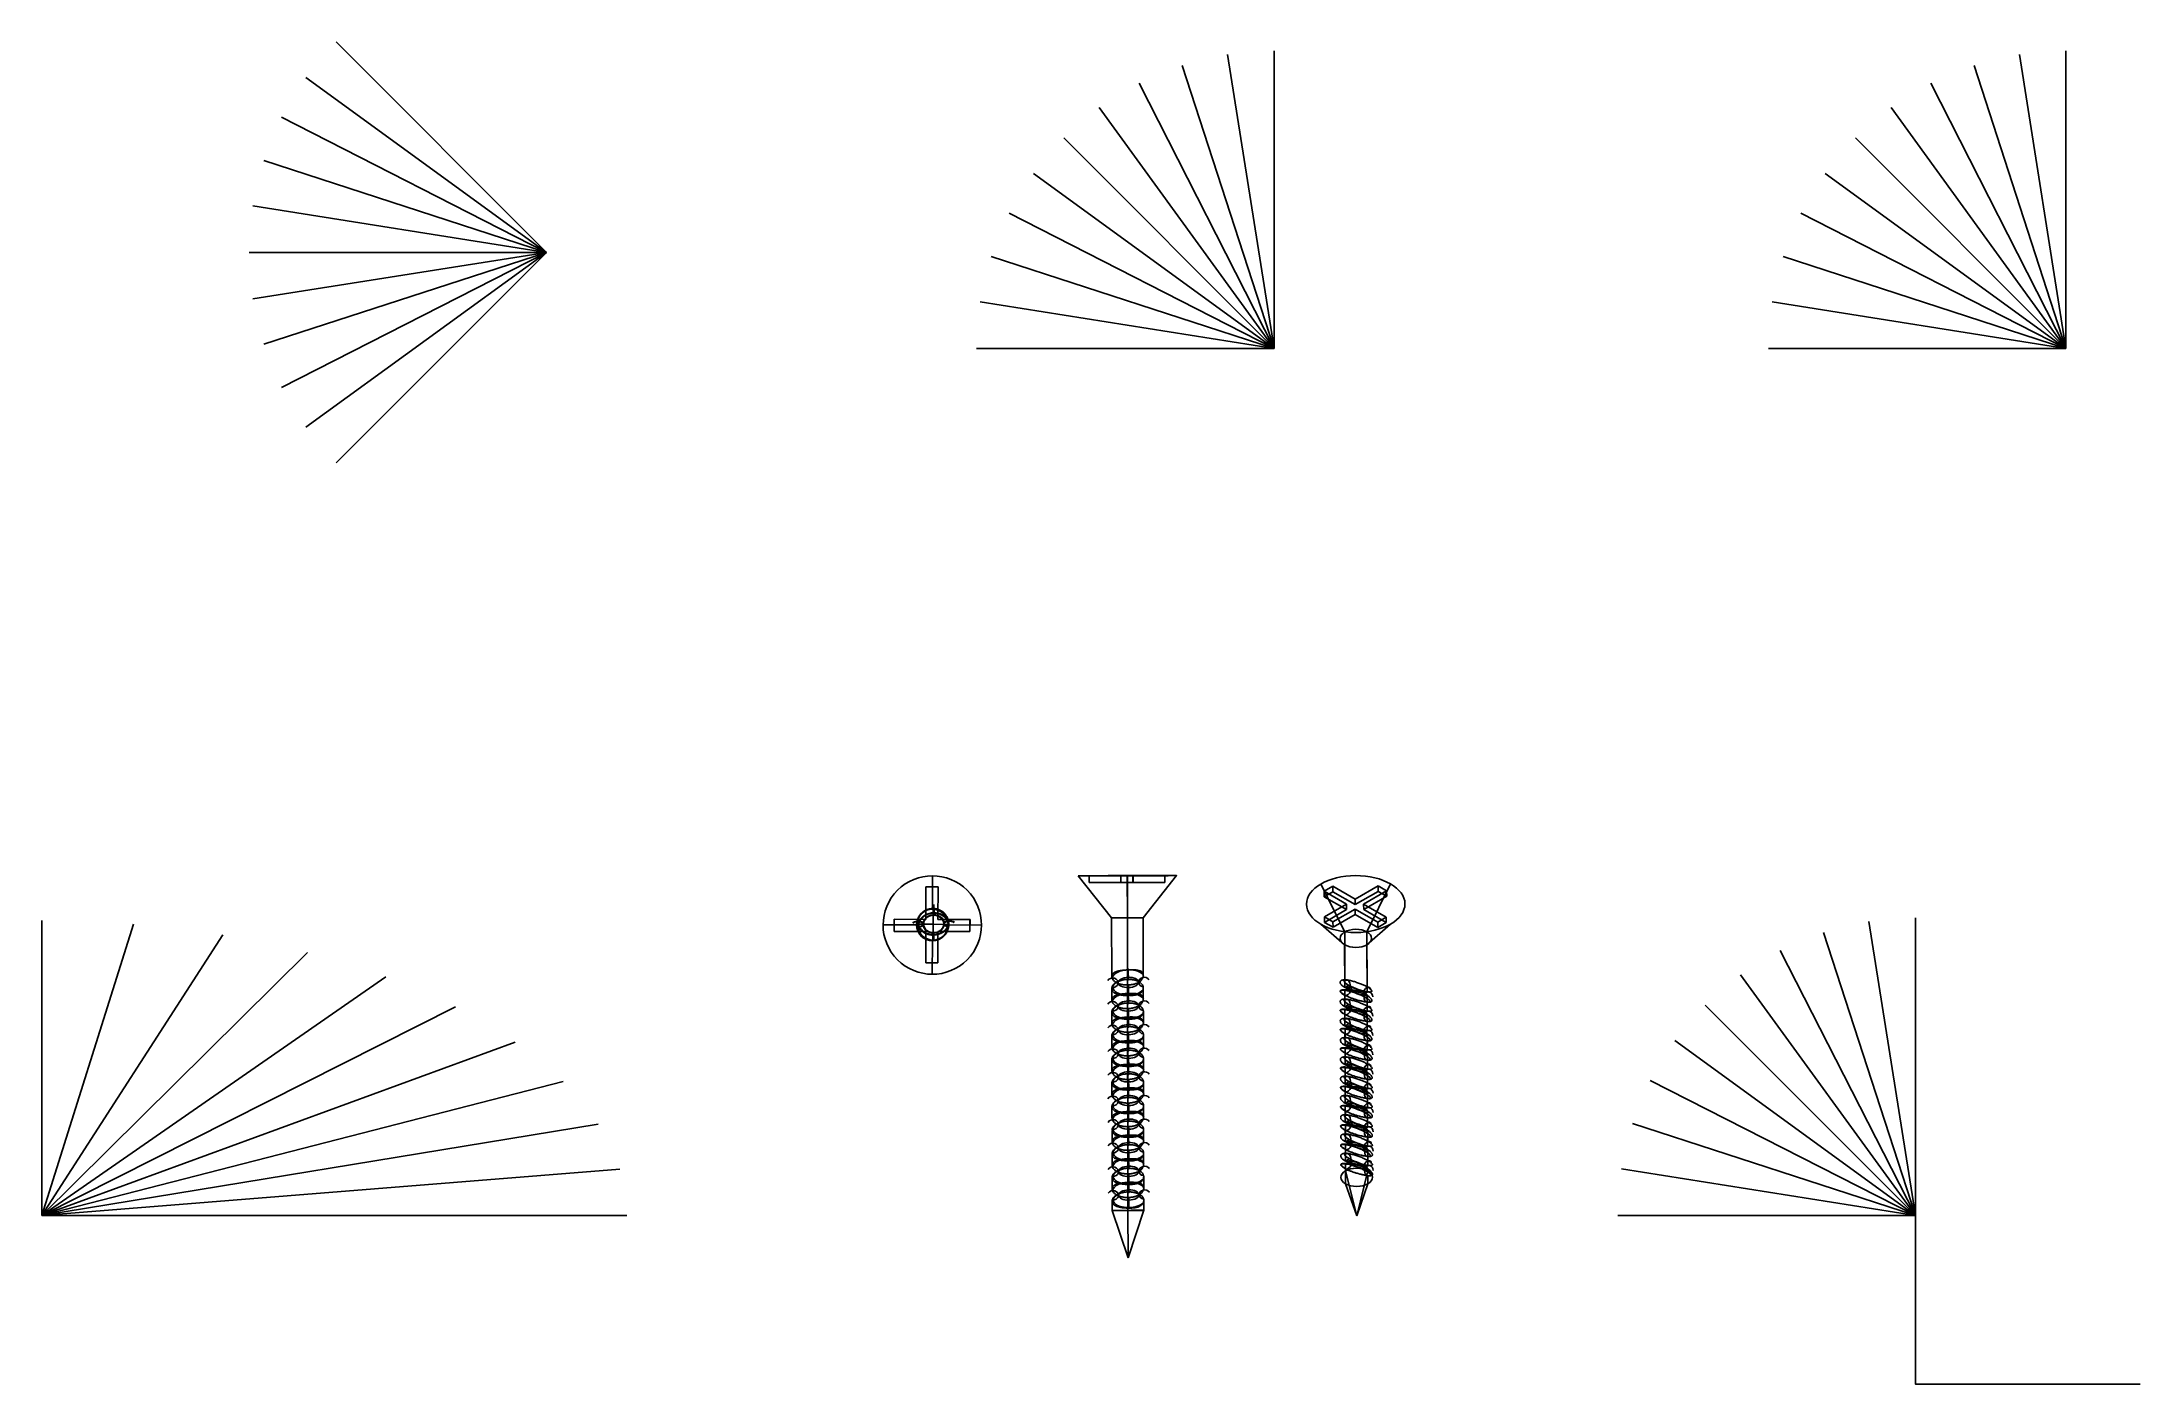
# Model space of a CAD drawing. Extents: x 43 to 924, y 60 to 624.
import ezdxf

# ---------------------------------------------------------------- set-up
doc = ezdxf.new("R2010")
doc.units = 0
for name, color, linetype in [('Default', 7, 'Continuous'), ('Object', 7, 'Continuous'), ('Object2', 7, 'Continuous'), ('Object3', 7, 'Continuous')]:
    doc.layers.add(name, color=color, linetype=linetype)

msp = doc.modelspace()

# ---------------------------------------------------------------- linework, layer by layer
at = {"layer": 'Default'}
for p, q in [((254.57, 535.18), (166.18, 623.57)), ((560.27, 494.85), (540.71, 618.31)), ((560.27, 494.85), (560.27, 619.85)), ((254.57, 535.18), (153.44, 608.66)), ((560.27, 494.85), (521.64, 613.73)), ((560.27, 494.85), (503.52, 606.22)), ((254.57, 535.18), (143.19, 591.93)), ((560.27, 494.85), (486.79, 595.98)), ((560.27, 494.85), (471.88, 583.24)), ((254.57, 535.18), (135.68, 573.81)), ((560.27, 494.85), (459.14, 568.32)), ((254.57, 535.18), (131.11, 554.74)), ((560.27, 494.85), (448.89, 551.6)), ((254.57, 535.18), (129.57, 535.18)), ((254.57, 535.18), (131.11, 515.63)), ((254.57, 535.18), (135.68, 496.56)), ((254.57, 535.18), (143.19, 478.43)), ((254.57, 535.18), (153.44, 461.71)), ((254.57, 535.18), (166.18, 446.79)), ((560.27, 494.85), (441.38, 533.48)), ((560.27, 494.85), (436.8, 514.4)), ((560.27, 494.85), (435.27, 494.85))]:
    msp.add_line(p, q, dxfattribs=at)
at = {"layer": 'Object'}
for p, q in [((42.51, 130.54), (42.51, 254.49)), ((42.51, 130.54), (80.96, 252.96)), ((42.51, 130.54), (118.47, 248.42)), ((829.74, 130.54), (791.11, 249.42)), ((829.74, 130.54), (810.18, 254)), ((829.74, 130.54), (829.74, 255.54)), ((42.51, 130.54), (154.1, 240.98)), ((829.74, 130.54), (772.99, 241.91)), ((42.51, 130.54), (186.99, 230.81)), ((829.74, 130.54), (756.26, 231.66)), ((42.51, 130.54), (216.31, 218.18)), ((829.74, 130.54), (741.35, 218.92)), ((42.51, 130.54), (241.36, 203.39)), ((829.74, 130.54), (728.61, 204.01)), ((42.51, 130.54), (261.52, 186.81)), ((829.74, 130.54), (718.36, 187.28)), ((42.51, 130.54), (276.28, 168.84)), ((829.74, 130.54), (710.86, 169.16)), ((42.51, 130.54), (285.28, 149.93)), ((829.74, 130.54), (706.28, 150.09)), ((42.51, 130.54), (288.31, 130.54)), ((829.74, 130.54), (704.74, 130.54))]:
    msp.add_line(p, q, dxfattribs=at)
msp.add_lwpolyline([(829.74, 130.54), (829.74, 59.71), (924.14, 59.71)], dxfattribs=at)
at = {"layer": 'Object2'}
for p, q in [((495.86, 273.28), (495.89, 273.31)), ((495.89, 273.31), (500.98, 273.32)), ((495.9, 270.46), (495.89, 273.31)), ((498.63, 255.63), (498.62, 273.32)), ((514.4, 273.31), (500.94, 273.28)), ((500.95, 273.29), (514.41, 273.32)), ((500.98, 273.32), (500.95, 273.29)), ((500.98, 270.47), (500.98, 273.32)), ((505.24, 255.63), (519.26, 273.32)), ((514.41, 273.32), (514.4, 273.31)), ((514.41, 270.46), (514.4, 273.31)), ((514.42, 270.47), (514.41, 273.32)), ((413.93, 254.93), (413.96, 268.56)), ((413.94, 254.93), (413.97, 268.57)), ((413.97, 268.57), (413.96, 268.56)), ((413.96, 268.56), (419.05, 268.55)), ((413.97, 268.57), (419.05, 268.56)), ((416.7, 259.22), (416.69, 273.24)), ((419.05, 268.55), (419.02, 254.92)), ((419.05, 268.56), (419.03, 254.92)), ((419.05, 268.56), (419.05, 268.55)), ((491.98, 255.6), (477.89, 273.24)), ((495.85, 273.27), (482.57, 273.25)), ((482.57, 273.25), (482.58, 273.26)), ((482.58, 270.4), (482.57, 273.25)), ((482.58, 273.26), (495.86, 273.28)), ((482.59, 270.41), (482.58, 273.26)), ((495.86, 270.43), (482.58, 270.4)), ((482.58, 270.4), (482.59, 270.41)), ((482.59, 270.41), (495.87, 270.44)), ((495.83, 273.25), (495.85, 273.27)), ((500.91, 273.26), (495.83, 273.25)), ((495.83, 270.4), (495.83, 273.25)), ((495.83, 270.4), (495.86, 270.43)), ((500.92, 270.41), (495.83, 270.4)), ((495.85, 273.27), (495.86, 270.43)), ((495.87, 270.44), (495.86, 273.28)), ((495.87, 270.44), (495.9, 270.46)), ((495.9, 270.46), (500.98, 270.47)), ((498.6, 255.6), (498.54, 273.24)), ((500.94, 273.28), (500.91, 273.26)), ((500.92, 270.41), (500.91, 273.26)), ((500.95, 270.44), (500.92, 270.41)), ((500.95, 270.44), (500.94, 273.28)), ((500.95, 273.29), (500.96, 270.45)), ((514.41, 270.46), (500.95, 270.44)), ((500.96, 270.45), (514.42, 270.47)), ((500.98, 270.47), (500.96, 270.45)), ((514.42, 270.47), (514.41, 270.46)), ((589.93, 249.64), (579.96, 269.79)), ((581.34, 266.77), (584.94, 268.85)), ((590.71, 261.36), (581.34, 266.77)), ((581.35, 264.44), (581.34, 266.77)), ((581.35, 264.44), (584.95, 266.52)), ((584.94, 268.85), (594.32, 263.44)), ((584.95, 266.52), (584.94, 268.85)), ((584.95, 266.52), (594.32, 261.11)), ((594.32, 263.44), (603.98, 269.01)), ((594.32, 261.11), (603.98, 266.69)), ((607.56, 266.94), (597.9, 261.36)), ((607.57, 264.62), (597.91, 259.04)), ((599.3, 249.65), (609.21, 269.82)), ((603.98, 269.01), (607.56, 266.94)), ((603.98, 266.69), (603.98, 269.01)), ((603.98, 266.69), (607.57, 264.62)), ((607.57, 264.62), (607.56, 266.94)), ((416.75, 259.28), (416.7, 259.22)), ((416.77, 259.3), (416.76, 259.29)), ((416.79, 259.32), (416.78, 259.31)), ((416.81, 259.34), (416.8, 259.33)), ((416.83, 259.36), (416.82, 259.35)), ((416.85, 259.38), (416.84, 259.37)), ((416.87, 259.4), (416.86, 259.39)), ((416.89, 259.42), (416.88, 259.41)), ((416.91, 259.44), (416.9, 259.43)), ((416.93, 259.46), (416.92, 259.45)), ((416.97, 252.88), (416.94, 259.47)), ((416.94, 259.47), (416.94, 259.47)), ((590.72, 259.03), (581.35, 264.44)), ((581.42, 255.99), (590.71, 261.36)), ((585.01, 253.92), (581.42, 255.99)), ((581.43, 253.67), (581.42, 255.99)), ((581.43, 253.67), (590.72, 259.03)), ((594.3, 259.28), (585.01, 253.92)), ((594.31, 256.96), (585.02, 251.6)), ((590.71, 261.36), (590.72, 259.03)), ((603.8, 253.8), (594.3, 259.28)), ((594.31, 256.96), (594.3, 259.28)), ((603.81, 251.48), (594.31, 256.96)), ((594.32, 261.11), (594.32, 263.44)), ((597.9, 261.36), (607.4, 255.88)), ((597.9, 261.36), (597.91, 259.04)), ((597.91, 259.04), (607.41, 253.56)), ((607.4, 255.88), (603.8, 253.8)), ((607.41, 253.56), (607.4, 255.88)), ((410.05, 252.6), (395.96, 252.6)), ((400.64, 249.87), (400.65, 254.96)), ((400.65, 249.88), (400.64, 249.87)), ((413.92, 249.84), (400.64, 249.87)), ((400.65, 254.96), (413.93, 254.93)), ((400.66, 254.96), (400.65, 254.96)), ((400.65, 249.88), (400.66, 254.96)), ((413.93, 249.85), (400.65, 249.88)), ((400.66, 254.96), (413.94, 254.93)), ((410.1, 252.65), (410.05, 252.6)), ((410.12, 252.67), (410.11, 252.66)), ((410.14, 252.69), (410.13, 252.68)), ((410.16, 252.71), (410.15, 252.7)), ((410.18, 252.73), (410.17, 252.72)), ((410.2, 252.75), (410.19, 252.74)), ((410.22, 252.77), (410.21, 252.76)), ((410.24, 252.79), (410.23, 252.78)), ((410.26, 252.81), (410.25, 252.8)), ((410.28, 252.83), (410.27, 252.82)), ((410.3, 252.85), (410.29, 252.84)), ((416.97, 252.88), (410.3, 252.85)), ((413.9, 236.74), (413.93, 249.85)), ((413.9, 236.73), (413.92, 249.84)), ((413.92, 249.84), (413.93, 249.85)), ((413.94, 254.93), (413.93, 254.93)), ((416.97, 252.88), (416.92, 246.21)), ((416.97, 252.88), (423.56, 252.82)), ((419.01, 249.83), (418.98, 236.72)), ((419.02, 249.84), (418.99, 236.73)), ((419.02, 249.84), (419.01, 249.83)), ((432.47, 249.81), (419.01, 249.83)), ((419.02, 254.92), (432.48, 254.89)), ((419.02, 254.92), (419.03, 254.92)), ((432.48, 249.81), (419.02, 249.84)), ((419.03, 254.92), (432.49, 254.9)), ((423.36, 252.63), (423.31, 252.58)), ((423.31, 252.58), (437.33, 252.51)), ((423.38, 252.65), (423.37, 252.64)), ((423.4, 252.67), (423.39, 252.66)), ((423.42, 252.69), (423.41, 252.68)), ((423.44, 252.71), (423.43, 252.7)), ((423.46, 252.73), (423.45, 252.72)), ((423.48, 252.75), (423.47, 252.74)), ((423.5, 252.77), (423.49, 252.76)), ((423.52, 252.79), (423.51, 252.78)), ((423.54, 252.81), (423.53, 252.8)), ((423.56, 252.82), (423.55, 252.82)), ((432.48, 254.89), (432.47, 249.81)), ((432.48, 249.81), (432.47, 249.81)), ((432.49, 254.9), (432.48, 254.89)), ((432.49, 254.9), (432.48, 249.81)), ((492.03, 230.98), (491.98, 255.6)), ((498.64, 233.7), (498.6, 255.6)), ((498.68, 227.2), (498.63, 255.63)), ((505.29, 231.43), (505.24, 255.63)), ((589.91, 244.22), (579.9, 252.9)), ((585.02, 251.6), (581.43, 253.67)), ((585.02, 251.6), (585.01, 253.92)), ((590, 229.53), (589.93, 249.64)), ((599.28, 244.24), (609.15, 252.93)), ((599.38, 226.44), (599.3, 249.65)), ((603.81, 251.48), (603.8, 253.8)), ((607.41, 253.56), (603.81, 251.48)), ((416.67, 245.96), (416.61, 231.87)), ((416.71, 246.01), (416.67, 245.96)), ((416.73, 246.03), (416.72, 246.01)), ((416.75, 246.05), (416.74, 246.03)), ((416.77, 246.07), (416.76, 246.05)), ((416.79, 246.09), (416.78, 246.07)), ((416.81, 246.11), (416.8, 246.09)), ((416.83, 246.13), (416.82, 246.11)), ((416.85, 246.15), (416.84, 246.13)), ((416.87, 246.17), (416.86, 246.15)), ((416.89, 246.19), (416.88, 246.17)), ((416.92, 246.21), (416.9, 246.19)), ((589.97, 226.34), (589.91, 244.22)), ((599.35, 224.48), (599.28, 244.24)), ((413.9, 236.74), (413.9, 236.73)), ((418.99, 236.73), (413.9, 236.74)), ((418.98, 236.72), (413.9, 236.73)), ((418.99, 236.73), (418.98, 236.72)), ((498.66, 223.78), (498.65, 229.79)), ((492.05, 221.06), (492.04, 225.81)), ((498.7, 217.38), (498.69, 222.95)), ((505.31, 221.51), (505.3, 226.14)), ((590, 218.24), (589.98, 223.14)), ((590.03, 221.43), (590.01, 225.31)), ((599.41, 218.41), (599.4, 222.96)), ((492.07, 211.14), (492.06, 215.89)), ((498.68, 213.85), (498.67, 219.86)), ((498.72, 207.46), (498.71, 213.03)), ((505.33, 211.59), (505.32, 216.22)), ((590.03, 210.14), (590.01, 215.04)), ((590.05, 213.33), (590.04, 217.21)), ((599.38, 216.38), (599.37, 220.16)), ((599.41, 208.27), (599.4, 212.06)), ((599.44, 210.31), (599.42, 214.86)), ((492.09, 201.22), (492.08, 205.97)), ((498.7, 203.93), (498.69, 209.94)), ((498.74, 197.53), (498.73, 203.1)), ((505.35, 201.67), (505.34, 206.3)), ((590.06, 202.03), (590.04, 206.94)), ((590.08, 205.23), (590.07, 209.11)), ((599.44, 200.17), (599.43, 203.96)), ((599.47, 202.21), (599.45, 206.76)), ((492.11, 191.3), (492.1, 196.05)), ((498.72, 194.01), (498.71, 200.02)), ((505.37, 191.74), (505.36, 196.38)), ((590.08, 193.93), (590.07, 198.84)), ((590.11, 197.13), (590.1, 201.01)), ((599.47, 192.07), (599.45, 195.86)), ((599.5, 194.11), (599.48, 198.66)), ((492.13, 181.37), (492.12, 186.13)), ((498.74, 184.09), (498.73, 190.1)), ((498.76, 187.61), (498.75, 193.18)), ((505.39, 181.82), (505.38, 186.46)), ((590.11, 185.83), (590.1, 190.74)), ((590.14, 189.03), (590.13, 192.91)), ((599.49, 183.97), (599.48, 187.75)), ((599.53, 186.01), (599.51, 190.56)), ((498.76, 174.17), (498.75, 180.18)), ((498.78, 177.69), (498.77, 183.26)), ((505.41, 171.9), (505.4, 176.53)), ((590.14, 177.73), (590.12, 182.64)), ((590.17, 180.93), (590.15, 184.81)), ((590.2, 172.83), (590.18, 176.71)), ((599.52, 175.87), (599.51, 179.65)), ((599.55, 177.91), (599.54, 182.46)), ((492.15, 171.45), (492.14, 176.2)), ((498.78, 164.24), (498.77, 170.25)), ((498.8, 167.77), (498.79, 173.34)), ((590.17, 169.63), (590.15, 174.54)), ((590.22, 164.72), (590.21, 168.61)), ((599.55, 167.77), (599.54, 171.55)), ((599.58, 169.81), (599.57, 174.36)), ((492.17, 161.53), (492.16, 166.28)), ((498.8, 154.32), (498.79, 160.33)), ((498.82, 157.85), (498.81, 163.42)), ((505.43, 161.98), (505.42, 166.61)), ((590.2, 161.53), (590.18, 166.44)), ((590.25, 156.62), (590.24, 160.5)), ((599.58, 159.67), (599.57, 163.45)), ((599.61, 161.71), (599.59, 166.25)), ((492.19, 151.61), (492.18, 156.36)), ((498.82, 144.4), (498.81, 150.41)), ((498.84, 147.93), (498.83, 153.49)), ((505.45, 152.06), (505.44, 156.69)), ((590.23, 153.43), (590.21, 158.33)), ((590.26, 143.84), (590.24, 150.21)), ((590.28, 149.25), (590.27, 152.4)), ((599.61, 151.57), (599.59, 155.35)), ((599.64, 153.61), (599.62, 158.15)), ((599.65, 149.26), (599.65, 150.05)), ((492.21, 141.69), (492.2, 146.44)), ((498.86, 138), (498.85, 143.57)), ((505.47, 142.13), (505.46, 146.77)), ((595.01, 130.31), (590.26, 143.84)), ((595.01, 130.31), (590.28, 149.25)), ((595.01, 130.31), (599.65, 149.26)), ((595.01, 130.31), (599.63, 143.85)), ((599.63, 143.85), (599.62, 147.25)), ((492.23, 132.66), (492.22, 136.52)), ((498.9, 112.78), (492.23, 132.66)), ((498.85, 132.66), (498.83, 140.46)), ((498.9, 112.78), (498.85, 132.66)), ((498.87, 132.69), (498.87, 133.65)), ((498.9, 112.78), (498.87, 132.69)), ((498.9, 112.78), (505.49, 132.69)), ((505.49, 132.69), (505.48, 136.85))]:
    msp.add_line(p, q, dxfattribs=at)
for centre, major_axis, ratio in [((416.65, 252.56), (-14.61, 14.64), 0.999996), ((498.58, 273.28), (-20.69, -0.04), 0.002008), ((594.56, 261.36), (20.69, 0.07), 0.577346), ((416.68, 252.59), (-4.68, 4.69), 0.999996), ((416.93, 252.84), (-4.68, 4.69), 0.999996), ((417.11, 252.93), (4.32, 0.21), 0.867828), ((417.13, 252.95), (4.32, 0.21), 0.867828), ((417.15, 252.97), (4.32, 0.21), 0.867828), ((417.17, 252.99), (4.32, 0.21), 0.867828), ((417.19, 253.01), (4.32, 0.21), 0.867828), ((417.21, 253.03), (4.32, 0.21), 0.867828), ((417.23, 253.05), (4.32, 0.21), 0.867828), ((417.25, 253.07), (4.32, 0.21), 0.867828), ((417.27, 253.09), (4.32, 0.21), 0.867828), ((417.29, 253.11), (4.32, 0.21), 0.867828), ((498.61, 255.62), (-6.63, -0.01), 0.002008), ((594.61, 246.94), (6.63, 0.02), 0.577346), ((499.04, 228.44), (4.32, 0.12), 0.496297), ((499.06, 218.52), (4.32, 0.12), 0.496297), ((595.15, 224.71), (4.06, -1.47), 0.200781), ((595.18, 216.61), (4.06, -1.47), 0.200781), ((499.08, 208.6), (4.32, 0.12), 0.496297), ((595.21, 208.51), (4.06, -1.47), 0.200781), ((499.1, 198.67), (4.32, 0.12), 0.496297), ((595.23, 200.4), (4.06, -1.47), 0.200781), ((595.26, 192.3), (4.06, -1.47), 0.200781), ((499.12, 188.75), (4.32, 0.12), 0.496297), ((595.29, 184.2), (4.06, -1.47), 0.200781), ((499.14, 178.83), (4.32, 0.12), 0.496297), ((595.32, 176.1), (4.06, -1.47), 0.200781), ((499.16, 168.91), (4.32, 0.12), 0.496297), ((595.35, 168), (4.06, -1.47), 0.200781), ((499.18, 158.99), (4.32, 0.12), 0.496297), ((595.37, 159.9), (4.06, -1.47), 0.200781), ((499.2, 149.07), (4.32, 0.12), 0.496297), ((594.96, 146.55), (6.63, 0.02), 0.577346), ((595.4, 151.8), (4.06, -1.47), 0.200781), ((499.22, 139.14), (4.32, 0.12), 0.496297), ((498.86, 132.67), (-6.63, -0.01), 0.002008)]:
    msp.add_ellipse(centre, major_axis=major_axis, ratio=ratio, dxfattribs=at)
for centre, major_axis, ratio, start_param, end_param in [((417.17, 251.78), (6.62, 0.32), 0.867828, 0.407573, 3.82062), ((417.19, 251.8), (6.62, 0.32), 0.867828, 0.407573, 3.82062), ((417.21, 251.82), (6.62, 0.32), 0.867828, 0.407573, 3.82062), ((417.23, 251.84), (6.62, 0.32), 0.867828, 0.407573, 3.82062), ((417.25, 251.86), (6.62, 0.32), 0.867828, 0.407573, 3.82062), ((417.27, 251.88), (6.62, 0.32), 0.867828, 0.407573, 3.82062), ((417.29, 251.9), (6.62, 0.32), 0.867828, 0.407573, 3.82062), ((417.31, 251.92), (6.62, 0.32), 0.867828, 0.407573, 3.82062), ((417.33, 251.94), (6.62, 0.32), 0.867828, 0.407573, 3.82062), ((417.35, 251.96), (6.62, 0.32), 0.867828, 0.407573, 3.82062), ((417.13, 258.68), (0.02, -2.31), 0.021994, 3.109388, 8.168981), ((417.15, 258.7), (0.02, -2.31), 0.021994, 3.109388, 8.168981), ((417.17, 258.72), (0.02, -2.31), 0.021994, 3.109388, 8.168981), ((417.19, 258.74), (0.02, -2.31), 0.021994, 3.109388, 8.168981), ((417.21, 258.76), (0.02, -2.31), 0.021994, 3.109388, 8.168981), ((417.23, 258.78), (0.02, -2.31), 0.021994, 3.109388, 8.168981), ((417.25, 258.8), (0.02, -2.31), 0.021994, 3.109388, 8.168981), ((417.27, 258.82), (0.02, -2.31), 0.021994, 3.109388, 8.168981), ((417.29, 258.84), (0.02, -2.31), 0.021994, 3.109388, 8.168981), ((417.31, 258.86), (0.02, -2.31), 0.021994, 3.109388, 8.168981), ((410.49, 252.86), (2.31, -0.01), 0.496378, 4.616224, 8.962761), ((410.51, 252.88), (2.31, -0.01), 0.496378, 4.616224, 8.962761), ((410.53, 252.9), (2.31, -0.01), 0.496378, 4.616224, 8.962761), ((410.55, 252.92), (2.31, -0.01), 0.496378, 4.616224, 8.962761), ((410.57, 252.94), (2.31, -0.01), 0.496378, 4.616224, 8.962761), ((410.59, 252.96), (2.31, -0.01), 0.496378, 4.616224, 8.962761), ((410.61, 252.98), (2.31, -0.01), 0.496378, 4.616224, 8.962761), ((410.63, 253), (2.31, -0.01), 0.496378, 4.616224, 8.962761), ((410.65, 253.02), (2.31, -0.01), 0.496378, 4.616224, 8.962761), ((410.67, 253.04), (2.31, -0.01), 0.496378, 4.616224, 8.962761), ((417.06, 254.07), (6.62, 0.32), 0.867828, 2.866786, 4.668108), ((417.08, 254.09), (6.62, 0.32), 0.867828, 2.866786, 4.668108), ((417.1, 254.11), (6.62, 0.32), 0.867828, 2.866786, 4.668108), ((417.12, 254.13), (6.62, 0.32), 0.867828, 2.866786, 4.668108), ((417.14, 254.15), (6.62, 0.32), 0.867828, 2.866786, 4.668108), ((417.16, 254.17), (6.62, 0.32), 0.867828, 2.866786, 4.668108), ((417.18, 254.19), (6.62, 0.32), 0.867828, 2.866786, 4.668108), ((417.2, 254.21), (6.62, 0.32), 0.867828, 2.866786, 4.668108), ((417.22, 254.23), (6.62, 0.32), 0.867828, 2.866786, 4.668108), ((417.24, 254.25), (6.62, 0.32), 0.867828, 2.866786, 4.668108), ((417.17, 251.78), (6.62, 0.32), 0.867828, 3.82062, 4.668108), ((417.19, 251.8), (6.62, 0.32), 0.867828, 3.82062, 4.668108), ((417.21, 251.82), (6.62, 0.32), 0.867828, 3.82062, 4.668108), ((417.23, 251.84), (6.62, 0.32), 0.867828, 3.82062, 4.668108), ((417.25, 251.86), (6.62, 0.32), 0.867828, 3.82062, 4.668108), ((417.27, 251.88), (6.62, 0.32), 0.867828, 3.82062, 4.668108), ((417.29, 251.9), (6.62, 0.32), 0.867828, 3.82062, 4.668108), ((417.31, 251.92), (6.62, 0.32), 0.867828, 3.82062, 4.668108), ((417.33, 251.94), (6.62, 0.32), 0.867828, 3.82062, 4.668108), ((417.35, 251.96), (6.62, 0.32), 0.867828, 3.82062, 4.668108), ((417.1, 247.17), (-0.02, 2.31), 0.021994, 4.222073, 8.417862), ((417.06, 254.07), (6.62, 0.32), 0.867828, 4.668108, 5.991476), ((417.12, 247.19), (-0.02, 2.31), 0.021994, 4.222073, 8.417862), ((417.08, 254.09), (6.62, 0.32), 0.867828, 4.668108, 5.991476), ((417.14, 247.21), (-0.02, 2.31), 0.021994, 4.222073, 8.417862), ((417.1, 254.11), (6.62, 0.32), 0.867828, 4.668108, 5.991476), ((417.16, 247.23), (-0.02, 2.31), 0.021994, 4.222073, 8.417862), ((417.12, 254.13), (6.62, 0.32), 0.867828, 4.668108, 5.991476), ((417.18, 247.25), (-0.02, 2.31), 0.021994, 4.222073, 8.417862), ((417.14, 254.15), (6.62, 0.32), 0.867828, 4.668108, 5.991476), ((417.2, 247.27), (-0.02, 2.31), 0.021994, 4.222073, 8.417862), ((417.16, 254.17), (6.62, 0.32), 0.867828, 4.668108, 5.991476), ((417.22, 247.29), (-0.02, 2.31), 0.021994, 4.222073, 8.417862), ((417.18, 254.19), (6.62, 0.32), 0.867828, 4.668108, 5.991476), ((417.24, 247.31), (-0.02, 2.31), 0.021994, 4.222073, 8.417862), ((417.2, 254.21), (6.62, 0.32), 0.867828, 4.668108, 5.991476), ((417.26, 247.33), (-0.02, 2.31), 0.021994, 4.222073, 8.417862), ((417.22, 254.23), (6.62, 0.32), 0.867828, 4.668108, 5.991476), ((417.28, 247.35), (-0.02, 2.31), 0.021994, 4.222073, 8.417862), ((417.24, 254.25), (6.62, 0.32), 0.867828, 4.668108, 5.991476), ((423.74, 252.99), (-2.31, 0.01), 0.496378, 3.654287, 7.632422), ((423.76, 253.01), (-2.31, 0.01), 0.496378, 3.654287, 7.632422), ((423.78, 253.03), (-2.31, 0.01), 0.496378, 3.654287, 7.632422), ((423.8, 253.05), (-2.31, 0.01), 0.496378, 3.654287, 7.632422), ((423.82, 253.07), (-2.31, 0.01), 0.496378, 3.654287, 7.632422), ((423.84, 253.09), (-2.31, 0.01), 0.496378, 3.654287, 7.632422), ((423.86, 253.11), (-2.31, 0.01), 0.496378, 3.654287, 7.632422), ((423.88, 253.13), (-2.31, 0.01), 0.496378, 3.654287, 7.632422), ((423.9, 253.15), (-2.31, 0.01), 0.496378, 3.654287, 7.632422), ((423.92, 253.17), (-2.31, 0.01), 0.496378, 3.654287, 7.632422), ((492.42, 228.29), (2.31, 0.01), 0.868102, 4.609857, 8.956394), ((498.99, 230.44), (6.63, 0.18), 0.496297, 1.559949, 3.361271), ((499.1, 226.44), (6.63, 0.18), 0.496297, 1.559949, 2.407437), ((499.03, 231.73), (0.05, -2.31), 0.009417, 2.577505, 6.773294), ((498.99, 230.44), (6.63, 0.18), 0.496297, 0.236581, 1.559949), ((505.67, 228.59), (-2.31, -0.01), 0.868102, 3.64792, 7.626055), ((590.42, 227.27), (0.19, 2.3), 0.786199, 2.68918, 7.035717), ((595.92, 226.83), (6.23, -2.26), 0.200781, 2.271814, 4.073137), ((492.44, 218.37), (2.31, 0.01), 0.868102, 4.609857, 8.956394), ((499.1, 226.44), (6.63, 0.18), 0.496297, 2.407437, 5.820484), ((499.01, 220.52), (6.63, 0.18), 0.496297, 1.559949, 3.361271), ((499.05, 221.81), (0.05, -2.31), 0.009417, 2.577505, 6.773294), ((499.01, 220.52), (6.63, 0.18), 0.496297, 0.236581, 1.559949), ((499.06, 225.15), (-0.05, 2.31), 0.009417, 2.826386, 7.885979), ((505.69, 218.66), (-2.31, -0.01), 0.868102, 3.64792, 7.626055), ((594.38, 222.58), (6.23, -2.26), 0.200781, 6.095787, 9.508834), ((594.38, 222.58), (6.23, -2.26), 0.200781, 3.225649, 4.073137), ((590.45, 219.17), (0.19, 2.3), 0.786199, 2.68918, 7.035717), ((595.95, 218.73), (6.23, -2.26), 0.200781, 2.271814, 4.073137), ((591.07, 225.05), (1.1, 2.03), 0.584447, 3.420875, 7.616664), ((595.92, 226.83), (6.23, -2.26), 0.200781, 4.073137, 5.396504), ((599.23, 224.36), (-1.1, -2.03), 0.584447, 2.30819, 7.367783), ((599.88, 222.15), (-0.19, -2.3), 0.786199, 1.727243, 5.705378), ((499.12, 216.52), (6.63, 0.18), 0.496297, 2.407437, 5.820484), ((499.03, 210.6), (6.63, 0.18), 0.496297, 1.559949, 3.361271), ((499.12, 216.52), (6.63, 0.18), 0.496297, 1.559949, 2.407437), ((499.07, 211.89), (0.05, -2.31), 0.009417, 2.577505, 6.773294), ((499.03, 210.6), (6.63, 0.18), 0.496297, 0.236581, 1.559949), ((499.08, 215.23), (-0.05, 2.31), 0.009417, 2.826386, 7.885979), ((594.41, 214.48), (6.23, -2.26), 0.200781, 6.095787, 9.508834), ((594.41, 214.48), (6.23, -2.26), 0.200781, 3.225649, 4.073137), ((590.47, 211.07), (0.19, 2.3), 0.786199, 2.68918, 7.035717), ((595.98, 210.63), (6.23, -2.26), 0.200781, 2.271814, 4.073137), ((591.09, 216.95), (1.1, 2.03), 0.584447, 3.420875, 7.616664), ((595.95, 218.73), (6.23, -2.26), 0.200781, 4.073137, 5.396504), ((599.26, 216.26), (-1.1, -2.03), 0.584447, 2.30819, 7.367783), ((599.91, 214.05), (-0.19, -2.3), 0.786199, 1.727243, 5.705378), ((492.46, 208.45), (2.31, 0.01), 0.868102, 4.609857, 8.956394), ((499.14, 206.59), (6.63, 0.18), 0.496297, 2.407437, 5.820484), ((499.05, 200.68), (6.63, 0.18), 0.496297, 1.559949, 3.361271), ((499.14, 206.59), (6.63, 0.18), 0.496297, 1.559949, 2.407437), ((499.09, 201.97), (0.05, -2.31), 0.009417, 2.577505, 6.773294), ((499.05, 200.68), (6.63, 0.18), 0.496297, 0.236581, 1.559949), ((499.1, 205.31), (-0.05, 2.31), 0.009417, 2.826386, 7.885979), ((505.71, 208.74), (-2.31, -0.01), 0.868102, 3.64792, 7.626055), ((594.43, 206.38), (6.23, -2.26), 0.200781, 6.095787, 9.508834), ((594.43, 206.38), (6.23, -2.26), 0.200781, 3.225649, 4.073137), ((590.5, 202.97), (0.19, 2.3), 0.786199, 2.68918, 7.035717), ((596, 202.53), (6.23, -2.26), 0.200781, 2.271814, 4.073137), ((591.12, 208.85), (1.1, 2.03), 0.584447, 3.420875, 7.616664), ((591.15, 200.75), (1.1, 2.03), 0.584447, 3.420875, 7.616664), ((595.98, 210.63), (6.23, -2.26), 0.200781, 4.073137, 5.396504), ((596, 202.53), (6.23, -2.26), 0.200781, 4.073137, 5.396504), ((599.29, 208.16), (-1.1, -2.03), 0.584447, 2.30819, 7.367783), ((599.94, 205.94), (-0.19, -2.3), 0.786199, 1.727243, 5.705378), ((492.48, 198.53), (2.31, 0.01), 0.868102, 4.609857, 8.956394), ((499.16, 196.67), (6.63, 0.18), 0.496297, 2.407437, 5.820484), ((499.07, 190.76), (6.63, 0.18), 0.496297, 1.559949, 3.361271), ((499.16, 196.67), (6.63, 0.18), 0.496297, 1.559949, 2.407437), ((499.11, 192.04), (0.05, -2.31), 0.009417, 2.577505, 6.773294), ((499.07, 190.76), (6.63, 0.18), 0.496297, 0.236581, 1.559949), ((499.12, 195.38), (-0.05, 2.31), 0.009417, 2.826386, 7.885979), ((505.73, 198.82), (-2.31, -0.01), 0.868102, 3.64792, 7.626055), ((594.46, 198.28), (6.23, -2.26), 0.200781, 6.095787, 9.508834), ((594.46, 198.28), (6.23, -2.26), 0.200781, 3.225649, 4.073137), ((590.53, 194.86), (0.19, 2.3), 0.786199, 2.68918, 7.035717), ((596.03, 194.43), (6.23, -2.26), 0.200781, 2.271814, 4.073137), ((591.18, 192.65), (1.1, 2.03), 0.584447, 3.420875, 7.616664), ((596.03, 194.43), (6.23, -2.26), 0.200781, 4.073137, 5.396504), ((599.32, 200.06), (-1.1, -2.03), 0.584447, 2.30819, 7.367783), ((599.34, 191.96), (-1.1, -2.03), 0.584447, 2.30819, 7.367783), ((599.96, 197.84), (-0.19, -2.3), 0.786199, 1.727243, 5.705378), ((492.5, 188.61), (2.31, 0.01), 0.868102, 4.609857, 8.956394), ((499.18, 186.75), (6.63, 0.18), 0.496297, 2.407437, 5.820484), ((499.18, 186.75), (6.63, 0.18), 0.496297, 1.559949, 2.407437), ((499.14, 185.46), (-0.05, 2.31), 0.009417, 2.826386, 7.885979), ((505.75, 188.9), (-2.31, -0.01), 0.868102, 3.64792, 7.626055), ((594.49, 190.18), (6.23, -2.26), 0.200781, 6.095787, 9.508834), ((594.49, 190.18), (6.23, -2.26), 0.200781, 3.225649, 4.073137), ((590.56, 186.76), (0.19, 2.3), 0.786199, 2.68918, 7.035717), ((596.06, 186.33), (6.23, -2.26), 0.200781, 2.271814, 4.073137), ((591.21, 184.55), (1.1, 2.03), 0.584447, 3.420875, 7.616664), ((596.06, 186.33), (6.23, -2.26), 0.200781, 4.073137, 5.396504), ((599.37, 183.86), (-1.1, -2.03), 0.584447, 2.30819, 7.367783), ((599.99, 189.74), (-0.19, -2.3), 0.786199, 1.727243, 5.705378), ((492.52, 178.69), (2.31, 0.01), 0.868102, 4.609857, 8.956394), ((499.2, 176.83), (6.63, 0.18), 0.496297, 2.407437, 5.820484), ((499.09, 180.83), (6.63, 0.18), 0.496297, 1.559949, 3.361271), ((499.2, 176.83), (6.63, 0.18), 0.496297, 1.559949, 2.407437), ((499.13, 182.12), (0.05, -2.31), 0.009417, 2.577505, 6.773294), ((499.09, 180.83), (6.63, 0.18), 0.496297, 0.236581, 1.559949), ((499.16, 175.54), (-0.05, 2.31), 0.009417, 2.826386, 7.885979), ((505.77, 178.98), (-2.31, -0.01), 0.868102, 3.64792, 7.626055), ((594.52, 182.08), (6.23, -2.26), 0.200781, 6.095787, 9.508834), ((594.52, 182.08), (6.23, -2.26), 0.200781, 3.225649, 4.073137), ((594.55, 173.98), (6.23, -2.26), 0.200781, 6.095787, 9.508834), ((590.59, 178.66), (0.19, 2.3), 0.786199, 2.68918, 7.035717), ((596.09, 178.23), (6.23, -2.26), 0.200781, 2.271814, 4.073137), ((591.24, 176.45), (1.1, 2.03), 0.584447, 3.420875, 7.616664), ((596.09, 178.23), (6.23, -2.26), 0.200781, 4.073137, 5.396504), ((599.4, 175.76), (-1.1, -2.03), 0.584447, 2.30819, 7.367783), ((600.02, 181.64), (-0.19, -2.3), 0.786199, 1.727243, 5.705378), ((492.54, 168.76), (2.31, 0.01), 0.868102, 4.609857, 8.956394), ((499.22, 166.91), (6.63, 0.18), 0.496297, 2.407437, 5.820484), ((499.11, 170.91), (6.63, 0.18), 0.496297, 1.559949, 3.361271), ((499.22, 166.91), (6.63, 0.18), 0.496297, 1.559949, 2.407437), ((499.15, 172.2), (0.05, -2.31), 0.009417, 2.577505, 6.773294), ((499.11, 170.91), (6.63, 0.18), 0.496297, 0.236581, 1.559949), ((499.18, 165.62), (-0.05, 2.31), 0.009417, 2.826386, 7.885979), ((505.79, 169.05), (-2.31, -0.01), 0.868102, 3.64792, 7.626055), ((594.55, 173.98), (6.23, -2.26), 0.200781, 3.225649, 4.073137), ((594.58, 165.87), (6.23, -2.26), 0.200781, 6.095787, 9.508834), ((594.58, 165.87), (6.23, -2.26), 0.200781, 3.225649, 4.073137), ((590.62, 170.56), (0.19, 2.3), 0.786199, 2.68918, 7.035717), ((596.12, 170.12), (6.23, -2.26), 0.200781, 2.271814, 4.073137), ((591.26, 168.34), (1.1, 2.03), 0.584447, 3.420875, 7.616664), ((596.12, 170.12), (6.23, -2.26), 0.200781, 4.073137, 5.396504), ((599.43, 167.65), (-1.1, -2.03), 0.584447, 2.30819, 7.367783), ((600.05, 173.54), (-0.19, -2.3), 0.786199, 1.727243, 5.705378), ((600.08, 165.44), (-0.19, -2.3), 0.786199, 1.727243, 5.705378), ((492.56, 158.84), (2.31, 0.01), 0.868102, 4.609857, 8.956394), ((499.24, 156.98), (6.63, 0.18), 0.496297, 2.407437, 5.820484), ((499.13, 160.99), (6.63, 0.18), 0.496297, 1.559949, 3.361271), ((499.24, 156.98), (6.63, 0.18), 0.496297, 1.559949, 2.407437), ((499.17, 162.28), (0.05, -2.31), 0.009417, 2.577505, 6.773294), ((499.13, 160.99), (6.63, 0.18), 0.496297, 0.236581, 1.559949), ((505.81, 159.13), (-2.31, -0.01), 0.868102, 3.64792, 7.626055), ((594.6, 157.77), (6.23, -2.26), 0.200781, 6.095787, 9.508834), ((594.6, 157.77), (6.23, -2.26), 0.200781, 3.225649, 4.073137), ((590.64, 162.46), (0.19, 2.3), 0.786199, 2.68918, 7.035717), ((596.15, 162.02), (6.23, -2.26), 0.200781, 2.271814, 4.073137), ((591.29, 160.24), (1.1, 2.03), 0.584447, 3.420875, 7.616664), ((596.15, 162.02), (6.23, -2.26), 0.200781, 4.073137, 5.396504), ((599.46, 159.55), (-1.1, -2.03), 0.584447, 2.30819, 7.367783), ((600.11, 157.34), (-0.19, -2.3), 0.786199, 1.727243, 5.705378), ((492.58, 148.92), (2.31, 0.01), 0.868102, 4.609857, 8.956394), ((499.15, 151.07), (6.63, 0.18), 0.496297, 1.559949, 3.361271), ((499.26, 147.06), (6.63, 0.18), 0.496297, 1.559949, 2.407437), ((499.19, 152.36), (0.05, -2.31), 0.009417, 2.577505, 6.773294), ((499.15, 151.07), (6.63, 0.18), 0.496297, 0.236581, 1.559949), ((499.2, 155.7), (-0.05, 2.31), 0.009417, 2.826386, 7.885979), ((505.83, 149.21), (-2.31, -0.01), 0.868102, 3.64792, 7.626055), ((594.63, 149.67), (6.23, -2.26), 0.200781, 6.095787, 9.508834), ((594.63, 149.67), (6.23, -2.26), 0.200781, 3.225649, 4.073137), ((590.67, 154.36), (0.19, 2.3), 0.786199, 2.68918, 7.035717), ((596.17, 153.92), (6.23, -2.26), 0.200781, 2.271814, 4.073137), ((591.32, 152.14), (1.1, 2.03), 0.584447, 3.420875, 7.616664), ((596.17, 153.92), (6.23, -2.26), 0.200781, 4.073137, 5.396504), ((599.49, 151.45), (-1.1, -2.03), 0.584447, 2.30819, 7.367783), ((600.13, 149.24), (-0.19, -2.3), 0.786199, 1.727243, 5.705378), ((492.6, 139), (2.31, 0.01), 0.868102, 4.609857, 8.956394), ((499.26, 147.06), (6.63, 0.18), 0.496297, 2.407437, 5.820484), ((499.17, 141.15), (6.63, 0.18), 0.496297, 1.559949, 3.361271), ((499.21, 142.43), (0.05, -2.31), 0.009417, 2.577505, 6.773294), ((499.17, 141.15), (6.63, 0.18), 0.496297, 0.236581, 1.559949), ((499.22, 145.77), (-0.05, 2.31), 0.009417, 2.826386, 7.885979), ((505.85, 139.29), (-2.31, -0.01), 0.868102, 3.64792, 7.626055), ((499.28, 137.14), (6.63, 0.18), 0.496297, 2.407437, 5.820484), ((499.28, 137.14), (6.63, 0.18), 0.496297, 1.559949, 2.407437), ((499.24, 135.85), (-0.05, 2.31), 0.009417, 2.826386, 7.885979)]:
    msp.add_ellipse(centre, major_axis=major_axis, ratio=ratio, start_param=start_param, end_param=end_param, dxfattribs=at)
for points in [[(420.31, 247.06), (419.72, 246.68), (419.06, 246.39), (418.37, 246.21), (417.68, 246.04), (416.96, 245.97), (416.25, 246.02), (415.53, 246.08), (414.8, 246.25), (414.14, 246.53), (413.47, 246.82), (412.84, 247.22), (412.31, 247.7), (411.77, 248.18), (411.31, 248.75), (410.97, 249.36), (410.61, 249.98), (410.37, 250.66), (410.23, 251.33), (410.09, 252.06), (410.07, 252.79), (410.16, 253.5), (410.27, 254.3), (410.52, 255.08), (410.9, 255.79), (411.3, 256.54), (411.87, 257.23), (412.56, 257.8), (413.18, 258.29), (413.91, 258.7), (414.7, 258.96), (415.37, 259.17), (416.1, 259.28), (416.81, 259.28), (417.47, 259.27), (418.13, 259.16), (418.75, 258.97), (419.37, 258.77), (419.95, 258.48), (420.47, 258.12), (421.02, 257.75), (421.51, 257.29), (421.91, 256.79), (422.35, 256.25), (422.69, 255.64), (422.93, 255.01), (423.2, 254.29), (423.35, 253.53), (423.36, 252.75), (423.37, 252.02), (423.26, 251.26), (423.01, 250.52), (422.76, 249.77), (422.35, 249.03), (421.82, 248.39), (421.39, 247.88), (420.88, 247.42), (420.31, 247.06)], [(422.26, 248.97), (422.65, 249.56), (422.94, 250.21), (423.13, 250.87), (423.33, 251.61), (423.41, 252.38), (423.35, 253.14), (423.29, 253.99), (423.06, 254.86), (422.65, 255.66), (422.34, 256.27), (421.92, 256.86), (421.4, 257.38), (420.88, 257.89), (420.26, 258.33), (419.58, 258.65), (418.94, 258.95), (418.24, 259.15), (417.54, 259.24), (416.85, 259.32), (416.13, 259.29), (415.45, 259.16), (414.76, 259.02), (414.08, 258.77), (413.48, 258.42), (412.86, 258.07), (412.3, 257.62), (411.83, 257.11), (411.35, 256.58), (410.97, 255.97), (410.69, 255.34), (410.39, 254.68), (410.21, 253.97), (410.14, 253.28), (410.07, 252.51), (410.13, 251.73), (410.32, 250.99), (410.53, 250.19), (410.9, 249.4), (411.4, 248.71), (411.9, 248.03), (412.56, 247.42), (413.32, 246.96), (413.98, 246.56), (414.75, 246.27), (415.54, 246.12), (416.22, 246), (416.94, 245.98), (417.63, 246.07), (418.27, 246.16), (418.91, 246.35), (419.48, 246.61), (420.08, 246.88), (420.63, 247.24), (421.11, 247.66), (421.55, 248.05), (421.94, 248.5), (422.26, 248.97)], [(420.33, 247.08), (419.74, 246.7), (419.08, 246.41), (418.39, 246.23), (417.7, 246.06), (416.98, 245.99), (416.27, 246.04), (415.55, 246.1), (414.82, 246.27), (414.16, 246.55), (413.49, 246.84), (412.86, 247.24), (412.33, 247.72), (411.79, 248.2), (411.33, 248.77), (410.99, 249.38), (410.63, 250), (410.39, 250.68), (410.25, 251.35), (410.11, 252.08), (410.09, 252.81), (410.18, 253.52), (410.29, 254.32), (410.54, 255.1), (410.92, 255.81), (411.32, 256.56), (411.89, 257.25), (412.58, 257.82), (413.2, 258.31), (413.93, 258.72), (414.72, 258.98), (415.39, 259.19), (416.12, 259.3), (416.83, 259.3), (417.49, 259.29), (418.15, 259.18), (418.77, 258.99), (419.39, 258.79), (419.97, 258.5), (420.49, 258.14), (421.04, 257.77), (421.53, 257.31), (421.93, 256.81), (422.37, 256.27), (422.71, 255.66), (422.95, 255.03), (423.22, 254.31), (423.37, 253.55), (423.38, 252.77), (423.39, 252.04), (423.28, 251.28), (423.03, 250.54), (422.78, 249.79), (422.37, 249.05), (421.84, 248.41), (421.41, 247.9), (420.9, 247.44), (420.33, 247.08)], [(422.28, 248.99), (422.67, 249.58), (422.96, 250.23), (423.15, 250.89), (423.35, 251.63), (423.43, 252.4), (423.37, 253.16), (423.31, 254.01), (423.08, 254.88), (422.67, 255.68), (422.36, 256.29), (421.94, 256.88), (421.42, 257.4), (420.9, 257.91), (420.28, 258.35), (419.6, 258.67), (418.96, 258.97), (418.26, 259.17), (417.56, 259.26), (416.87, 259.34), (416.15, 259.31), (415.47, 259.18), (414.78, 259.04), (414.1, 258.79), (413.5, 258.44), (412.88, 258.09), (412.32, 257.64), (411.85, 257.13), (411.37, 256.6), (410.99, 255.99), (410.71, 255.36), (410.41, 254.7), (410.23, 253.99), (410.16, 253.3), (410.09, 252.53), (410.15, 251.75), (410.34, 251.01), (410.55, 250.21), (410.92, 249.42), (411.42, 248.73), (411.92, 248.05), (412.58, 247.44), (413.34, 246.98), (414, 246.58), (414.77, 246.29), (415.56, 246.14), (416.24, 246.02), (416.96, 246), (417.65, 246.09), (418.29, 246.18), (418.93, 246.37), (419.5, 246.63), (420.1, 246.9), (420.65, 247.26), (421.13, 247.68), (421.57, 248.07), (421.96, 248.52), (422.28, 248.99)], [(420.35, 247.1), (419.76, 246.72), (419.1, 246.43), (418.41, 246.25), (417.72, 246.08), (417, 246.01), (416.29, 246.06), (415.57, 246.12), (414.84, 246.29), (414.18, 246.57), (413.51, 246.86), (412.88, 247.26), (412.35, 247.74), (411.81, 248.22), (411.35, 248.79), (411.01, 249.4), (410.65, 250.02), (410.41, 250.7), (410.27, 251.37), (410.13, 252.1), (410.11, 252.83), (410.2, 253.54), (410.31, 254.34), (410.56, 255.12), (410.94, 255.83), (411.34, 256.58), (411.91, 257.27), (412.6, 257.84), (413.22, 258.33), (413.95, 258.74), (414.74, 259), (415.41, 259.21), (416.14, 259.32), (416.85, 259.32), (417.51, 259.31), (418.17, 259.2), (418.79, 259.01), (419.41, 258.81), (419.99, 258.52), (420.51, 258.16), (421.06, 257.79), (421.55, 257.33), (421.95, 256.83), (422.39, 256.29), (422.73, 255.68), (422.97, 255.05), (423.24, 254.33), (423.39, 253.57), (423.4, 252.79), (423.41, 252.06), (423.3, 251.3), (423.05, 250.56), (422.8, 249.81), (422.39, 249.07), (421.86, 248.43), (421.43, 247.92), (420.92, 247.46), (420.35, 247.1)], [(422.3, 249.01), (422.69, 249.6), (422.98, 250.25), (423.17, 250.91), (423.37, 251.65), (423.45, 252.42), (423.39, 253.18), (423.33, 254.03), (423.1, 254.9), (422.69, 255.7), (422.38, 256.31), (421.96, 256.9), (421.44, 257.42), (420.92, 257.93), (420.3, 258.37), (419.62, 258.69), (418.98, 258.99), (418.28, 259.19), (417.58, 259.28), (416.89, 259.36), (416.17, 259.33), (415.49, 259.2), (414.8, 259.06), (414.12, 258.81), (413.52, 258.46), (412.9, 258.11), (412.34, 257.66), (411.87, 257.15), (411.39, 256.62), (411.01, 256.01), (410.73, 255.38), (410.43, 254.72), (410.25, 254.01), (410.18, 253.32), (410.11, 252.55), (410.17, 251.77), (410.36, 251.03), (410.57, 250.23), (410.94, 249.44), (411.44, 248.75), (411.94, 248.07), (412.6, 247.46), (413.36, 247), (414.02, 246.6), (414.79, 246.31), (415.58, 246.16), (416.26, 246.04), (416.98, 246.02), (417.67, 246.11), (418.31, 246.2), (418.95, 246.39), (419.52, 246.65), (420.12, 246.92), (420.67, 247.28), (421.15, 247.7), (421.59, 248.09), (421.98, 248.54), (422.3, 249.01)], [(420.37, 247.12), (419.78, 246.74), (419.12, 246.45), (418.43, 246.27), (417.74, 246.1), (417.02, 246.03), (416.31, 246.08), (415.59, 246.14), (414.86, 246.31), (414.2, 246.59), (413.53, 246.88), (412.9, 247.28), (412.37, 247.76), (411.83, 248.24), (411.37, 248.81), (411.03, 249.42), (410.67, 250.04), (410.43, 250.72), (410.29, 251.39), (410.15, 252.12), (410.13, 252.85), (410.22, 253.56), (410.33, 254.36), (410.58, 255.14), (410.96, 255.85), (411.36, 256.6), (411.93, 257.29), (412.62, 257.86), (413.24, 258.35), (413.97, 258.76), (414.76, 259.02), (415.43, 259.23), (416.16, 259.34), (416.87, 259.34), (417.53, 259.33), (418.19, 259.22), (418.81, 259.03), (419.43, 258.83), (420.01, 258.54), (420.53, 258.18), (421.08, 257.81), (421.57, 257.35), (421.97, 256.85), (422.41, 256.31), (422.75, 255.7), (422.99, 255.07), (423.26, 254.35), (423.41, 253.59), (423.42, 252.81), (423.43, 252.08), (423.32, 251.32), (423.07, 250.58), (422.82, 249.83), (422.41, 249.09), (421.88, 248.45), (421.45, 247.94), (420.94, 247.48), (420.37, 247.12)], [(422.32, 249.03), (422.71, 249.62), (423, 250.27), (423.19, 250.93), (423.39, 251.67), (423.47, 252.44), (423.41, 253.2), (423.35, 254.05), (423.12, 254.92), (422.71, 255.72), (422.4, 256.33), (421.98, 256.92), (421.46, 257.44), (420.94, 257.95), (420.32, 258.39), (419.64, 258.71), (419, 259.01), (418.3, 259.21), (417.6, 259.3), (416.91, 259.38), (416.19, 259.35), (415.51, 259.22), (414.82, 259.08), (414.14, 258.83), (413.54, 258.48), (412.92, 258.13), (412.36, 257.68), (411.89, 257.17), (411.41, 256.64), (411.03, 256.03), (410.75, 255.4), (410.45, 254.74), (410.27, 254.03), (410.2, 253.34), (410.13, 252.57), (410.19, 251.79), (410.38, 251.05), (410.59, 250.25), (410.96, 249.46), (411.46, 248.77), (411.96, 248.09), (412.62, 247.48), (413.38, 247.02), (414.04, 246.62), (414.81, 246.33), (415.6, 246.18), (416.28, 246.06), (417, 246.04), (417.69, 246.13), (418.33, 246.22), (418.97, 246.41), (419.54, 246.67), (420.14, 246.94), (420.69, 247.3), (421.17, 247.72), (421.61, 248.11), (422, 248.56), (422.32, 249.03)], [(420.39, 247.14), (419.8, 246.76), (419.14, 246.47), (418.45, 246.29), (417.76, 246.12), (417.04, 246.05), (416.33, 246.1), (415.61, 246.16), (414.88, 246.33), (414.22, 246.61), (413.55, 246.9), (412.92, 247.3), (412.39, 247.78), (411.85, 248.26), (411.39, 248.83), (411.05, 249.44), (410.69, 250.06), (410.45, 250.74), (410.31, 251.41), (410.17, 252.14), (410.15, 252.87), (410.24, 253.58), (410.35, 254.38), (410.6, 255.16), (410.98, 255.87), (411.38, 256.62), (411.95, 257.31), (412.64, 257.88), (413.26, 258.37), (413.99, 258.78), (414.78, 259.04), (415.45, 259.25), (416.18, 259.36), (416.89, 259.36), (417.55, 259.35), (418.21, 259.24), (418.83, 259.05), (419.45, 258.85), (420.03, 258.56), (420.55, 258.2), (421.1, 257.83), (421.59, 257.37), (421.99, 256.87), (422.43, 256.33), (422.77, 255.72), (423.01, 255.09), (423.28, 254.37), (423.43, 253.61), (423.44, 252.83), (423.45, 252.1), (423.34, 251.34), (423.09, 250.6), (422.84, 249.85), (422.43, 249.11), (421.9, 248.47), (421.47, 247.96), (420.96, 247.5), (420.39, 247.14)], [(422.34, 249.05), (422.73, 249.64), (423.02, 250.29), (423.21, 250.95), (423.41, 251.69), (423.49, 252.46), (423.43, 253.22), (423.37, 254.07), (423.14, 254.94), (422.73, 255.74), (422.42, 256.35), (422, 256.94), (421.48, 257.46), (420.96, 257.97), (420.34, 258.41), (419.66, 258.73), (419.02, 259.03), (418.32, 259.23), (417.62, 259.32), (416.93, 259.4), (416.21, 259.37), (415.53, 259.24), (414.84, 259.1), (414.16, 258.85), (413.56, 258.5), (412.94, 258.15), (412.38, 257.7), (411.91, 257.19), (411.43, 256.66), (411.05, 256.05), (410.77, 255.42), (410.47, 254.76), (410.29, 254.05), (410.22, 253.36), (410.15, 252.59), (410.21, 251.81), (410.4, 251.07), (410.61, 250.27), (410.98, 249.48), (411.48, 248.79), (411.98, 248.11), (412.64, 247.5), (413.4, 247.04), (414.06, 246.64), (414.83, 246.35), (415.62, 246.2), (416.3, 246.08), (417.02, 246.06), (417.71, 246.15), (418.35, 246.24), (418.99, 246.43), (419.56, 246.69), (420.16, 246.96), (420.71, 247.32), (421.19, 247.74), (421.63, 248.13), (422.02, 248.58), (422.34, 249.05)], [(420.41, 247.16), (419.82, 246.78), (419.16, 246.49), (418.47, 246.31), (417.78, 246.14), (417.06, 246.07), (416.35, 246.12), (415.63, 246.18), (414.9, 246.35), (414.24, 246.63), (413.57, 246.92), (412.94, 247.32), (412.41, 247.8), (411.87, 248.28), (411.41, 248.85), (411.07, 249.46), (410.71, 250.08), (410.47, 250.76), (410.33, 251.43), (410.19, 252.16), (410.17, 252.89), (410.26, 253.6), (410.37, 254.4), (410.62, 255.18), (411, 255.89), (411.4, 256.64), (411.97, 257.33), (412.66, 257.9), (413.28, 258.39), (414.01, 258.8), (414.8, 259.06), (415.47, 259.27), (416.2, 259.38), (416.91, 259.38), (417.57, 259.37), (418.23, 259.26), (418.85, 259.07), (419.47, 258.87), (420.05, 258.58), (420.57, 258.22), (421.12, 257.85), (421.61, 257.39), (422.01, 256.89), (422.45, 256.35), (422.79, 255.74), (423.03, 255.11), (423.3, 254.39), (423.45, 253.63), (423.46, 252.85), (423.47, 252.12), (423.36, 251.36), (423.11, 250.62), (422.86, 249.87), (422.45, 249.13), (421.92, 248.49), (421.49, 247.98), (420.98, 247.52), (420.41, 247.16)], [(422.36, 249.07), (422.75, 249.66), (423.04, 250.31), (423.23, 250.97), (423.43, 251.71), (423.51, 252.48), (423.45, 253.24), (423.39, 254.09), (423.16, 254.96), (422.75, 255.76), (422.44, 256.37), (422.02, 256.96), (421.5, 257.48), (420.98, 257.99), (420.36, 258.43), (419.68, 258.75), (419.04, 259.05), (418.34, 259.25), (417.64, 259.34), (416.95, 259.42), (416.23, 259.39), (415.55, 259.26), (414.86, 259.12), (414.18, 258.87), (413.58, 258.52), (412.96, 258.17), (412.4, 257.72), (411.93, 257.2), (411.45, 256.68), (411.07, 256.07), (410.79, 255.44), (410.49, 254.78), (410.31, 254.07), (410.24, 253.38), (410.17, 252.61), (410.23, 251.83), (410.42, 251.09), (410.63, 250.29), (411, 249.5), (411.5, 248.81), (412, 248.13), (412.66, 247.52), (413.42, 247.06), (414.08, 246.66), (414.85, 246.37), (415.64, 246.22), (416.32, 246.1), (417.04, 246.08), (417.73, 246.17), (418.37, 246.26), (419.01, 246.45), (419.58, 246.71), (420.18, 246.98), (420.73, 247.34), (421.21, 247.76), (421.65, 248.15), (422.04, 248.6), (422.36, 249.07)], [(420.43, 247.18), (419.84, 246.8), (419.18, 246.51), (418.49, 246.33), (417.8, 246.16), (417.08, 246.09), (416.37, 246.14), (415.65, 246.2), (414.92, 246.37), (414.26, 246.65), (413.59, 246.94), (412.96, 247.34), (412.43, 247.82), (411.89, 248.3), (411.43, 248.87), (411.09, 249.48), (410.73, 250.1), (410.49, 250.78), (410.35, 251.45), (410.21, 252.18), (410.19, 252.91), (410.28, 253.62), (410.39, 254.42), (410.64, 255.2), (411.02, 255.91), (411.42, 256.66), (411.99, 257.35), (412.68, 257.92), (413.3, 258.41), (414.03, 258.82), (414.82, 259.08), (415.49, 259.29), (416.22, 259.4), (416.93, 259.4), (417.59, 259.39), (418.25, 259.28), (418.87, 259.09), (419.49, 258.89), (420.07, 258.6), (420.59, 258.24), (421.14, 257.87), (421.63, 257.41), (422.03, 256.91), (422.47, 256.37), (422.81, 255.76), (423.05, 255.13), (423.32, 254.41), (423.47, 253.65), (423.48, 252.87), (423.49, 252.14), (423.38, 251.38), (423.13, 250.64), (422.88, 249.89), (422.47, 249.15), (421.94, 248.51), (421.51, 248), (421, 247.54), (420.43, 247.18)], [(422.38, 249.09), (422.77, 249.68), (423.06, 250.33), (423.25, 250.98), (423.45, 251.73), (423.53, 252.5), (423.47, 253.26), (423.41, 254.11), (423.18, 254.98), (422.77, 255.78), (422.46, 256.39), (422.04, 256.98), (421.52, 257.5), (421, 258.01), (420.38, 258.45), (419.7, 258.77), (419.06, 259.07), (418.36, 259.27), (417.66, 259.36), (416.97, 259.44), (416.25, 259.41), (415.57, 259.28), (414.88, 259.14), (414.2, 258.89), (413.6, 258.54), (412.98, 258.19), (412.42, 257.74), (411.95, 257.22), (411.47, 256.7), (411.09, 256.09), (410.81, 255.46), (410.51, 254.8), (410.33, 254.09), (410.26, 253.4), (410.19, 252.63), (410.25, 251.85), (410.44, 251.11), (410.65, 250.31), (411.02, 249.52), (411.52, 248.83), (412.02, 248.15), (412.68, 247.54), (413.44, 247.08), (414.1, 246.68), (414.87, 246.39), (415.66, 246.24), (416.34, 246.12), (417.06, 246.1), (417.75, 246.19), (418.39, 246.28), (419.03, 246.47), (419.6, 246.73), (420.2, 247), (420.75, 247.36), (421.23, 247.78), (421.67, 248.17), (422.06, 248.62), (422.38, 249.09)], [(420.45, 247.2), (419.86, 246.82), (419.2, 246.53), (418.51, 246.35), (417.82, 246.18), (417.1, 246.11), (416.39, 246.16), (415.67, 246.22), (414.94, 246.39), (414.28, 246.67), (413.61, 246.96), (412.98, 247.36), (412.45, 247.84), (411.91, 248.32), (411.45, 248.89), (411.11, 249.5), (410.75, 250.12), (410.51, 250.8), (410.37, 251.47), (410.23, 252.2), (410.21, 252.93), (410.3, 253.64), (410.41, 254.44), (410.66, 255.22), (411.04, 255.93), (411.44, 256.68), (412.01, 257.37), (412.7, 257.94), (413.32, 258.43), (414.05, 258.84), (414.84, 259.1), (415.51, 259.31), (416.24, 259.42), (416.95, 259.42), (417.61, 259.41), (418.27, 259.3), (418.89, 259.11), (419.51, 258.91), (420.09, 258.62), (420.61, 258.26), (421.16, 257.89), (421.65, 257.43), (422.05, 256.93), (422.49, 256.39), (422.83, 255.78), (423.07, 255.15), (423.34, 254.43), (423.49, 253.67), (423.5, 252.89), (423.51, 252.16), (423.4, 251.4), (423.15, 250.66), (422.9, 249.91), (422.49, 249.17), (421.96, 248.53), (421.53, 248.02), (421.02, 247.56), (420.45, 247.2)], [(422.4, 249.11), (422.79, 249.7), (423.08, 250.35), (423.27, 251), (423.47, 251.75), (423.55, 252.52), (423.49, 253.28), (423.43, 254.13), (423.2, 255), (422.79, 255.8), (422.48, 256.41), (422.06, 257), (421.54, 257.52), (421.02, 258.03), (420.4, 258.47), (419.72, 258.79), (419.08, 259.09), (418.38, 259.29), (417.68, 259.38), (416.99, 259.46), (416.27, 259.43), (415.59, 259.3), (414.9, 259.16), (414.22, 258.91), (413.62, 258.56), (413, 258.21), (412.44, 257.76), (411.97, 257.24), (411.49, 256.72), (411.11, 256.11), (410.83, 255.48), (410.53, 254.82), (410.35, 254.11), (410.28, 253.42), (410.21, 252.65), (410.27, 251.87), (410.46, 251.13), (410.67, 250.33), (411.04, 249.54), (411.54, 248.85), (412.04, 248.17), (412.7, 247.56), (413.46, 247.1), (414.12, 246.7), (414.89, 246.41), (415.68, 246.26), (416.36, 246.14), (417.08, 246.12), (417.77, 246.21), (418.41, 246.3), (419.05, 246.49), (419.62, 246.75), (420.22, 247.02), (420.77, 247.38), (421.25, 247.8), (421.69, 248.19), (422.08, 248.64), (422.4, 249.11)], [(420.47, 247.22), (419.88, 246.84), (419.22, 246.55), (418.53, 246.37), (417.84, 246.2), (417.12, 246.13), (416.41, 246.18), (415.69, 246.24), (414.96, 246.41), (414.3, 246.69), (413.63, 246.98), (413, 247.38), (412.47, 247.86), (411.93, 248.34), (411.47, 248.91), (411.13, 249.52), (410.77, 250.14), (410.53, 250.82), (410.39, 251.49), (410.25, 252.22), (410.23, 252.95), (410.32, 253.66), (410.43, 254.46), (410.68, 255.24), (411.06, 255.95), (411.46, 256.7), (412.03, 257.39), (412.72, 257.96), (413.34, 258.45), (414.07, 258.86), (414.86, 259.12), (415.53, 259.33), (416.26, 259.44), (416.97, 259.44), (417.63, 259.43), (418.29, 259.32), (418.91, 259.13), (419.53, 258.93), (420.11, 258.64), (420.63, 258.28), (421.18, 257.91), (421.67, 257.45), (422.07, 256.95), (422.51, 256.41), (422.85, 255.8), (423.09, 255.17), (423.36, 254.45), (423.51, 253.69), (423.52, 252.91), (423.53, 252.18), (423.42, 251.42), (423.17, 250.68), (422.92, 249.93), (422.51, 249.19), (421.98, 248.55), (421.55, 248.04), (421.04, 247.58), (420.47, 247.22)], [(422.42, 249.13), (422.81, 249.72), (423.1, 250.37), (423.29, 251.02), (423.49, 251.77), (423.57, 252.54), (423.51, 253.3), (423.45, 254.15), (423.22, 255.02), (422.81, 255.82), (422.5, 256.43), (422.08, 257.02), (421.56, 257.53), (421.04, 258.05), (420.42, 258.49), (419.74, 258.81), (419.1, 259.11), (418.4, 259.31), (417.7, 259.4), (417.01, 259.48), (416.29, 259.45), (415.61, 259.32), (414.92, 259.18), (414.24, 258.93), (413.64, 258.58), (413.02, 258.23), (412.46, 257.78), (411.99, 257.26), (411.51, 256.74), (411.13, 256.13), (410.85, 255.5), (410.55, 254.84), (410.37, 254.13), (410.3, 253.44), (410.23, 252.67), (410.29, 251.89), (410.48, 251.15), (410.69, 250.35), (411.06, 249.56), (411.56, 248.87), (412.06, 248.19), (412.72, 247.58), (413.48, 247.12), (414.14, 246.72), (414.91, 246.43), (415.7, 246.28), (416.38, 246.16), (417.1, 246.14), (417.79, 246.23), (418.43, 246.32), (419.07, 246.51), (419.64, 246.77), (420.24, 247.04), (420.79, 247.4), (421.27, 247.82), (421.71, 248.21), (422.1, 248.66), (422.42, 249.13)], [(420.49, 247.24), (419.9, 246.86), (419.24, 246.57), (418.55, 246.39), (417.86, 246.22), (417.14, 246.15), (416.43, 246.2), (415.71, 246.26), (414.98, 246.43), (414.32, 246.71), (413.65, 247), (413.02, 247.4), (412.49, 247.88), (411.95, 248.36), (411.49, 248.93), (411.15, 249.54), (410.79, 250.16), (410.55, 250.84), (410.41, 251.51), (410.27, 252.24), (410.25, 252.97), (410.34, 253.68), (410.45, 254.48), (410.7, 255.26), (411.08, 255.97), (411.48, 256.72), (412.05, 257.41), (412.74, 257.98), (413.36, 258.47), (414.09, 258.88), (414.88, 259.14), (415.55, 259.35), (416.28, 259.46), (416.99, 259.46), (417.65, 259.45), (418.31, 259.34), (418.93, 259.15), (419.55, 258.95), (420.13, 258.66), (420.65, 258.3), (421.2, 257.93), (421.69, 257.47), (422.09, 256.97), (422.53, 256.43), (422.87, 255.82), (423.11, 255.19), (423.38, 254.47), (423.53, 253.71), (423.54, 252.93), (423.55, 252.2), (423.44, 251.44), (423.19, 250.7), (422.94, 249.95), (422.53, 249.21), (422, 248.57), (421.57, 248.06), (421.06, 247.6), (420.49, 247.24)], [(422.44, 249.15), (422.83, 249.74), (423.12, 250.39), (423.31, 251.04), (423.51, 251.79), (423.59, 252.56), (423.53, 253.32), (423.47, 254.17), (423.24, 255.04), (422.83, 255.84), (422.52, 256.45), (422.1, 257.04), (421.58, 257.55), (421.06, 258.07), (420.44, 258.51), (419.76, 258.83), (419.12, 259.13), (418.42, 259.33), (417.72, 259.42), (417.03, 259.5), (416.31, 259.47), (415.63, 259.34), (414.94, 259.2), (414.26, 258.95), (413.66, 258.6), (413.04, 258.25), (412.48, 257.8), (412.01, 257.28), (411.53, 256.76), (411.15, 256.15), (410.87, 255.52), (410.57, 254.86), (410.39, 254.15), (410.32, 253.46), (410.25, 252.69), (410.31, 251.91), (410.5, 251.17), (410.71, 250.37), (411.08, 249.58), (411.58, 248.89), (412.08, 248.21), (412.74, 247.6), (413.5, 247.14), (414.16, 246.74), (414.93, 246.45), (415.72, 246.3), (416.4, 246.18), (417.12, 246.16), (417.81, 246.25), (418.45, 246.34), (419.09, 246.53), (419.66, 246.79), (420.26, 247.06), (420.81, 247.42), (421.29, 247.84), (421.73, 248.23), (422.12, 248.68), (422.44, 249.15)], [(502.24, 233.67), (501.65, 233.73), (500.99, 233.76), (500.3, 233.76), (499.61, 233.76), (498.89, 233.73), (498.18, 233.68), (497.46, 233.63), (496.73, 233.56), (496.07, 233.46), (495.4, 233.36), (494.77, 233.24), (494.24, 233.08), (493.7, 232.92), (493.24, 232.72), (492.9, 232.49), (492.54, 232.25), (492.3, 231.96), (492.16, 231.65), (492.02, 231.31), (492, 230.94), (492.09, 230.56), (492.19, 230.13), (492.45, 229.69), (492.83, 229.29), (493.23, 228.86), (493.8, 228.47), (494.49, 228.16), (495.11, 227.88), (495.84, 227.66), (496.63, 227.53), (497.3, 227.42), (498.03, 227.36), (498.74, 227.37), (499.4, 227.38), (500.06, 227.45), (500.68, 227.56), (501.3, 227.68), (501.88, 227.84), (502.4, 228.05), (502.95, 228.27), (503.44, 228.53), (503.84, 228.83), (504.28, 229.17), (504.62, 229.55), (504.85, 229.95), (505.13, 230.41), (505.28, 230.91), (505.29, 231.37), (505.3, 231.8), (505.19, 232.21), (504.94, 232.54), (504.69, 232.88), (504.28, 233.15), (503.75, 233.35), (503.32, 233.5), (502.81, 233.6), (502.24, 233.67)], [(504.19, 228.26), (504.58, 227.94), (504.87, 227.58), (505.05, 227.2), (505.26, 226.77), (505.34, 226.3), (505.28, 225.85), (505.22, 225.34), (504.99, 224.83), (504.58, 224.41), (504.27, 224.09), (503.85, 223.8), (503.33, 223.59), (502.81, 223.37), (502.19, 223.2), (501.51, 223.09), (500.87, 222.99), (500.17, 222.94), (499.47, 222.92), (498.78, 222.91), (498.06, 222.93), (497.38, 222.99), (496.69, 223.04), (496.01, 223.14), (495.41, 223.26), (494.79, 223.39), (494.23, 223.56), (493.76, 223.76), (493.28, 223.96), (492.9, 224.21), (492.62, 224.49), (492.32, 224.79), (492.14, 225.13), (492.07, 225.49), (492, 225.88), (492.06, 226.3), (492.25, 226.72), (492.46, 227.17), (492.83, 227.63), (493.33, 228.04), (493.83, 228.44), (494.49, 228.81), (495.25, 229.09), (495.91, 229.34), (496.68, 229.53), (497.47, 229.63), (498.15, 229.72), (498.87, 229.75), (499.56, 229.71), (500.2, 229.68), (500.84, 229.6), (501.41, 229.47), (502.01, 229.34), (502.56, 229.16), (503.04, 228.94), (503.48, 228.74), (503.87, 228.51), (504.19, 228.26)], [(593.26, 225.27), (592.58, 225.41), (591.9, 225.59), (591.29, 225.8), (590.68, 226), (590.12, 226.25), (589.66, 226.52), (589.18, 226.8), (588.79, 227.1), (588.52, 227.41), (588.25, 227.72), (588.09, 228.04), (588.05, 228.32), (588.01, 228.61), (588.09, 228.87), (588.28, 229.07), (588.47, 229.27), (588.77, 229.41), (589.16, 229.49), (589.56, 229.57), (590.07, 229.57), (590.64, 229.51), (591.27, 229.44), (592, 229.3), (592.78, 229.1), (593.59, 228.9), (594.49, 228.63), (595.37, 228.32), (596.16, 228.05), (596.97, 227.74), (597.7, 227.41), (598.33, 227.13), (598.93, 226.84), (599.42, 226.55), (599.88, 226.29), (600.28, 226.03), (600.57, 225.79), (600.87, 225.55), (601.08, 225.33), (601.2, 225.14), (601.32, 224.94), (601.34, 224.77), (601.27, 224.65), (601.2, 224.52), (601.01, 224.45), (600.73, 224.42), (600.42, 224.39), (599.98, 224.42), (599.44, 224.48), (598.93, 224.53), (598.31, 224.59), (597.61, 224.67), (596.91, 224.74), (596.1, 224.83), (595.27, 224.94), (594.61, 225.03), (593.92, 225.14), (593.26, 225.27)], [(502.26, 223.74), (501.67, 223.81), (501.01, 223.84), (500.32, 223.84), (499.63, 223.84), (498.91, 223.81), (498.2, 223.76), (497.48, 223.71), (496.75, 223.64), (496.09, 223.54), (495.42, 223.44), (494.79, 223.32), (494.26, 223.16), (493.72, 223), (493.26, 222.8), (492.92, 222.56), (492.56, 222.32), (492.32, 222.04), (492.18, 221.73), (492.04, 221.39), (492.02, 221.02), (492.11, 220.64), (492.21, 220.21), (492.47, 219.77), (492.85, 219.37), (493.25, 218.94), (493.82, 218.55), (494.51, 218.24), (495.13, 217.96), (495.86, 217.74), (496.65, 217.61), (497.32, 217.49), (498.05, 217.44), (498.76, 217.45), (499.42, 217.46), (500.08, 217.53), (500.7, 217.64), (501.32, 217.76), (501.9, 217.92), (502.42, 218.13), (502.97, 218.34), (503.46, 218.61), (503.86, 218.91), (504.3, 219.25), (504.64, 219.63), (504.87, 220.03), (505.15, 220.49), (505.3, 220.99), (505.31, 221.44), (505.32, 221.88), (505.21, 222.29), (504.96, 222.62), (504.71, 222.96), (504.3, 223.23), (503.77, 223.42), (503.34, 223.57), (502.83, 223.68), (502.26, 223.74)], [(595.99, 220.84), (596.69, 220.67), (597.35, 220.52), (597.94, 220.4), (598.62, 220.27), (599.22, 220.17), (599.71, 220.13), (600.27, 220.09), (600.72, 220.12), (601, 220.27), (601.21, 220.38), (601.33, 220.57), (601.33, 220.81), (601.32, 221.05), (601.19, 221.35), (600.94, 221.67), (600.7, 221.97), (600.35, 222.3), (599.91, 222.61), (599.48, 222.91), (598.96, 223.21), (598.38, 223.48), (597.79, 223.75), (597.13, 224), (596.46, 224.21), (595.78, 224.42), (595.06, 224.6), (594.37, 224.74), (593.66, 224.89), (592.95, 225.01), (592.31, 225.1), (591.63, 225.19), (591.01, 225.25), (590.47, 225.28), (589.87, 225.32), (589.37, 225.32), (588.98, 225.29), (588.55, 225.24), (588.26, 225.15), (588.13, 224.99), (588, 224.84), (588.04, 224.62), (588.25, 224.35), (588.44, 224.12), (588.77, 223.84), (589.23, 223.54), (589.62, 223.29), (590.11, 223.01), (590.67, 222.74), (591.18, 222.49), (591.76, 222.23), (592.36, 222), (592.97, 221.76), (593.62, 221.53), (594.25, 221.34), (594.84, 221.15), (595.43, 220.99), (595.99, 220.84)], [(593.29, 217.17), (592.6, 217.31), (591.93, 217.49), (591.32, 217.7), (590.71, 217.9), (590.15, 218.15), (589.68, 218.42), (589.21, 218.69), (588.82, 219), (588.55, 219.31), (588.28, 219.62), (588.12, 219.94), (588.08, 220.22), (588.04, 220.51), (588.12, 220.77), (588.31, 220.96), (588.5, 221.17), (588.8, 221.31), (589.18, 221.38), (589.59, 221.46), (590.1, 221.47), (590.67, 221.41), (591.3, 221.34), (592.03, 221.2), (592.81, 221), (593.62, 220.8), (594.51, 220.53), (595.4, 220.22), (596.19, 219.95), (597, 219.63), (597.73, 219.31), (598.36, 219.03), (598.95, 218.74), (599.45, 218.45), (599.91, 218.19), (600.3, 217.93), (600.6, 217.69), (600.9, 217.45), (601.11, 217.22), (601.23, 217.04), (601.35, 216.83), (601.37, 216.67), (601.3, 216.55), (601.22, 216.42), (601.04, 216.35), (600.76, 216.32), (600.45, 216.29), (600.01, 216.32), (599.47, 216.37), (598.96, 216.42), (598.34, 216.49), (597.64, 216.57), (596.94, 216.64), (596.12, 216.73), (595.29, 216.84), (594.64, 216.93), (593.95, 217.04), (593.29, 217.17)], [(504.21, 218.34), (504.6, 218.02), (504.89, 217.66), (505.07, 217.28), (505.28, 216.85), (505.36, 216.38), (505.3, 215.92), (505.24, 215.41), (505.01, 214.91), (504.6, 214.49), (504.29, 214.16), (503.87, 213.88), (503.35, 213.66), (502.83, 213.44), (502.21, 213.28), (501.53, 213.17), (500.89, 213.07), (500.19, 213.02), (499.49, 213), (498.8, 212.99), (498.08, 213.01), (497.4, 213.07), (496.71, 213.12), (496.03, 213.21), (495.43, 213.34), (494.81, 213.47), (494.25, 213.63), (493.78, 213.83), (493.3, 214.04), (492.92, 214.29), (492.64, 214.57), (492.34, 214.87), (492.16, 215.21), (492.09, 215.56), (492.02, 215.96), (492.08, 216.38), (492.27, 216.8), (492.48, 217.25), (492.85, 217.71), (493.35, 218.12), (493.85, 218.52), (494.51, 218.88), (495.27, 219.17), (495.93, 219.41), (496.7, 219.6), (497.49, 219.71), (498.17, 219.8), (498.89, 219.83), (499.58, 219.79), (500.22, 219.76), (500.86, 219.67), (501.43, 219.55), (502.03, 219.41), (502.58, 219.23), (503.06, 219.02), (503.5, 218.82), (503.89, 218.59), (504.21, 218.34)], [(502.28, 213.82), (501.69, 213.89), (501.03, 213.92), (500.34, 213.92), (499.65, 213.91), (498.93, 213.89), (498.22, 213.84), (497.5, 213.79), (496.77, 213.71), (496.11, 213.62), (495.44, 213.52), (494.81, 213.4), (494.28, 213.24), (493.74, 213.08), (493.28, 212.88), (492.94, 212.64), (492.58, 212.4), (492.34, 212.12), (492.2, 211.8), (492.06, 211.47), (492.04, 211.09), (492.13, 210.71), (492.23, 210.29), (492.49, 209.85), (492.87, 209.44), (493.27, 209.02), (493.84, 208.63), (494.53, 208.31), (495.15, 208.04), (495.88, 207.82), (496.67, 207.69), (497.34, 207.57), (498.07, 207.52), (498.78, 207.53), (499.44, 207.54), (500.1, 207.61), (500.72, 207.72), (501.34, 207.83), (501.92, 208), (502.44, 208.2), (502.99, 208.42), (503.48, 208.69), (503.88, 208.99), (504.32, 209.32), (504.66, 209.71), (504.89, 210.11), (505.17, 210.57), (505.32, 211.06), (505.33, 211.52), (505.34, 211.96), (505.23, 212.36), (504.98, 212.7), (504.73, 213.04), (504.32, 213.31), (503.79, 213.5), (503.36, 213.65), (502.85, 213.76), (502.28, 213.82)], [(596.02, 212.74), (596.71, 212.56), (597.38, 212.42), (597.97, 212.3), (598.65, 212.17), (599.24, 212.07), (599.74, 212.03), (600.3, 211.98), (600.75, 212.02), (601.03, 212.17), (601.24, 212.28), (601.36, 212.47), (601.36, 212.71), (601.35, 212.95), (601.22, 213.25), (600.97, 213.57), (600.73, 213.87), (600.38, 214.2), (599.94, 214.5), (599.51, 214.81), (598.98, 215.11), (598.4, 215.38), (597.82, 215.65), (597.16, 215.9), (596.49, 216.11), (595.81, 216.32), (595.09, 216.5), (594.4, 216.64), (593.69, 216.79), (592.98, 216.91), (592.34, 216.99), (591.66, 217.09), (591.03, 217.15), (590.49, 217.18), (589.9, 217.22), (589.39, 217.22), (589.01, 217.18), (588.58, 217.14), (588.29, 217.04), (588.16, 216.89), (588.03, 216.73), (588.06, 216.52), (588.28, 216.25), (588.46, 216.02), (588.8, 215.74), (589.25, 215.44), (589.65, 215.19), (590.14, 214.91), (590.7, 214.64), (591.21, 214.39), (591.79, 214.13), (592.39, 213.9), (593, 213.66), (593.65, 213.43), (594.28, 213.24), (594.87, 213.05), (595.46, 212.89), (596.02, 212.74)], [(593.32, 209.07), (592.63, 209.21), (591.96, 209.39), (591.35, 209.59), (590.74, 209.8), (590.18, 210.05), (589.71, 210.32), (589.24, 210.59), (588.85, 210.9), (588.58, 211.21), (588.31, 211.52), (588.15, 211.84), (588.11, 212.12), (588.07, 212.41), (588.15, 212.67), (588.34, 212.86), (588.53, 213.06), (588.83, 213.21), (589.21, 213.28), (589.62, 213.36), (590.13, 213.37), (590.7, 213.31), (591.33, 213.24), (592.06, 213.1), (592.84, 212.9), (593.65, 212.7), (594.54, 212.43), (595.43, 212.12), (596.22, 211.85), (597.03, 211.53), (597.76, 211.21), (598.39, 210.93), (598.98, 210.64), (599.48, 210.35), (599.94, 210.09), (600.33, 209.83), (600.63, 209.59), (600.93, 209.35), (601.14, 209.12), (601.26, 208.93), (601.38, 208.73), (601.4, 208.57), (601.33, 208.45), (601.25, 208.32), (601.06, 208.24), (600.79, 208.22), (600.47, 208.19), (600.04, 208.22), (599.5, 208.27), (598.99, 208.32), (598.37, 208.39), (597.67, 208.46), (596.96, 208.54), (596.15, 208.62), (595.32, 208.74), (594.66, 208.83), (593.98, 208.94), (593.32, 209.07)], [(504.23, 208.41), (504.62, 208.1), (504.91, 207.74), (505.09, 207.36), (505.3, 206.93), (505.38, 206.46), (505.32, 206), (505.26, 205.49), (505.03, 204.99), (504.62, 204.56), (504.31, 204.24), (503.89, 203.96), (503.37, 203.74), (502.85, 203.52), (502.23, 203.36), (501.55, 203.25), (500.91, 203.15), (500.21, 203.09), (499.51, 203.08), (498.82, 203.06), (498.1, 203.09), (497.42, 203.14), (496.73, 203.2), (496.05, 203.29), (495.45, 203.42), (494.83, 203.55), (494.27, 203.71), (493.8, 203.91), (493.32, 204.12), (492.94, 204.37), (492.66, 204.65), (492.36, 204.95), (492.18, 205.29), (492.11, 205.64), (492.04, 206.04), (492.1, 206.46), (492.29, 206.87), (492.5, 207.33), (492.87, 207.79), (493.37, 208.19), (493.87, 208.6), (494.53, 208.96), (495.29, 209.25), (495.95, 209.49), (496.72, 209.68), (497.51, 209.79), (498.19, 209.88), (498.91, 209.9), (499.6, 209.87), (500.24, 209.84), (500.88, 209.75), (501.45, 209.62), (502.05, 209.49), (502.6, 209.31), (503.08, 209.1), (503.52, 208.9), (503.91, 208.67), (504.23, 208.41)], [(502.3, 203.9), (501.71, 203.97), (501.05, 204), (500.36, 203.99), (499.67, 203.99), (498.95, 203.96), (498.24, 203.91), (497.52, 203.86), (496.79, 203.79), (496.13, 203.7), (495.46, 203.6), (494.83, 203.47), (494.3, 203.31), (493.76, 203.15), (493.3, 202.96), (492.96, 202.72), (492.6, 202.48), (492.36, 202.19), (492.22, 201.88), (492.08, 201.55), (492.06, 201.17), (492.15, 200.79), (492.25, 200.37), (492.51, 199.93), (492.89, 199.52), (493.29, 199.1), (493.86, 198.7), (494.55, 198.39), (495.17, 198.12), (495.9, 197.9), (496.69, 197.76), (497.36, 197.65), (498.09, 197.6), (498.8, 197.61), (499.46, 197.62), (500.12, 197.68), (500.74, 197.8), (501.36, 197.91), (501.94, 198.08), (502.46, 198.28), (503.01, 198.5), (503.5, 198.77), (503.9, 199.07), (504.34, 199.4), (504.68, 199.79), (504.91, 200.19), (505.19, 200.65), (505.34, 201.14), (505.35, 201.6), (505.36, 202.03), (505.25, 202.44), (505, 202.78), (504.75, 203.12), (504.34, 203.39), (503.81, 203.58), (503.38, 203.73), (502.87, 203.84), (502.3, 203.9)], [(596.05, 204.64), (596.74, 204.46), (597.41, 204.32), (598, 204.2), (598.67, 204.07), (599.27, 203.97), (599.77, 203.93), (600.33, 203.88), (600.78, 203.92), (601.06, 204.07), (601.27, 204.18), (601.39, 204.37), (601.38, 204.61), (601.38, 204.85), (601.25, 205.15), (600.99, 205.47), (600.76, 205.77), (600.41, 206.09), (599.97, 206.4), (599.54, 206.71), (599.01, 207.01), (598.43, 207.28), (597.85, 207.55), (597.19, 207.8), (596.52, 208.01), (595.83, 208.22), (595.12, 208.4), (594.43, 208.54), (593.71, 208.69), (593.01, 208.81), (592.37, 208.89), (591.69, 208.99), (591.06, 209.05), (590.52, 209.08), (589.93, 209.12), (589.42, 209.12), (589.04, 209.08), (588.61, 209.04), (588.32, 208.94), (588.19, 208.79), (588.06, 208.63), (588.09, 208.42), (588.31, 208.15), (588.49, 207.92), (588.82, 207.64), (589.28, 207.34), (589.67, 207.09), (590.17, 206.81), (590.72, 206.54), (591.24, 206.28), (591.82, 206.03), (592.41, 205.8), (593.03, 205.56), (593.68, 205.33), (594.31, 205.13), (594.9, 204.95), (595.49, 204.78), (596.05, 204.64)], [(593.35, 200.97), (592.66, 201.11), (591.98, 201.29), (591.38, 201.49), (590.76, 201.7), (590.2, 201.95), (589.74, 202.22), (589.27, 202.49), (588.88, 202.8), (588.61, 203.11), (588.34, 203.42), (588.17, 203.74), (588.14, 204.02), (588.1, 204.31), (588.18, 204.56), (588.37, 204.76), (588.56, 204.96), (588.86, 205.11), (589.24, 205.18), (589.65, 205.26), (590.16, 205.27), (590.72, 205.21), (591.36, 205.14), (592.09, 205), (592.86, 204.8), (593.68, 204.6), (594.57, 204.33), (595.46, 204.02), (596.24, 203.75), (597.05, 203.43), (597.79, 203.11), (598.42, 202.83), (599.01, 202.53), (599.51, 202.25), (599.97, 201.99), (600.36, 201.73), (600.66, 201.49), (600.96, 201.25), (601.17, 201.02), (601.28, 200.83), (601.41, 200.63), (601.43, 200.47), (601.36, 200.35), (601.28, 200.22), (601.09, 200.14), (600.82, 200.12), (600.5, 200.09), (600.07, 200.12), (599.53, 200.17), (599.02, 200.22), (598.4, 200.29), (597.7, 200.36), (596.99, 200.44), (596.18, 200.52), (595.35, 200.64), (594.69, 200.72), (594.01, 200.83), (593.35, 200.97)], [(504.25, 198.49), (504.64, 198.17), (504.93, 197.82), (505.11, 197.44), (505.32, 197.01), (505.4, 196.54), (505.34, 196.08), (505.28, 195.57), (505.05, 195.06), (504.64, 194.64), (504.33, 194.32), (503.91, 194.04), (503.39, 193.82), (502.87, 193.6), (502.25, 193.44), (501.56, 193.33), (500.93, 193.23), (500.23, 193.17), (499.53, 193.16), (498.84, 193.14), (498.12, 193.17), (497.44, 193.22), (496.75, 193.28), (496.07, 193.37), (495.47, 193.5), (494.85, 193.62), (494.29, 193.79), (493.82, 193.99), (493.34, 194.2), (492.96, 194.45), (492.68, 194.73), (492.38, 195.03), (492.2, 195.36), (492.13, 195.72), (492.06, 196.11), (492.12, 196.54), (492.31, 196.95), (492.52, 197.41), (492.89, 197.86), (493.39, 198.27), (493.89, 198.67), (494.55, 199.04), (495.31, 199.32), (495.97, 199.57), (496.74, 199.76), (497.53, 199.87), (498.21, 199.95), (498.93, 199.98), (499.62, 199.95), (500.26, 199.92), (500.9, 199.83), (501.47, 199.7), (502.07, 199.57), (502.62, 199.39), (503.1, 199.18), (503.54, 198.98), (503.93, 198.75), (504.25, 198.49)], [(502.32, 193.98), (501.73, 194.05), (501.07, 194.07), (500.38, 194.07), (499.69, 194.07), (498.97, 194.04), (498.26, 193.99), (497.54, 193.94), (496.81, 193.87), (496.15, 193.77), (495.48, 193.68), (494.85, 193.55), (494.32, 193.39), (493.78, 193.23), (493.32, 193.03), (492.98, 192.8), (492.62, 192.56), (492.38, 192.27), (492.24, 191.96), (492.1, 191.62), (492.08, 191.25), (492.17, 190.87), (492.27, 190.45), (492.53, 190), (492.91, 189.6), (493.31, 189.18), (493.88, 188.78), (494.57, 188.47), (495.19, 188.19), (495.92, 187.97), (496.71, 187.84), (497.38, 187.73), (498.11, 187.67), (498.82, 187.69), (499.48, 187.7), (500.14, 187.76), (500.76, 187.88), (501.38, 187.99), (501.96, 188.15), (502.48, 188.36), (503.03, 188.58), (503.52, 188.85), (503.92, 189.15), (504.36, 189.48), (504.7, 189.86), (504.93, 190.26), (505.21, 190.73), (505.36, 191.22), (505.37, 191.68), (505.38, 192.11), (505.27, 192.52), (505.02, 192.86), (504.77, 193.19), (504.36, 193.47), (503.83, 193.66), (503.4, 193.81), (502.89, 193.91), (502.32, 193.98)], [(596.07, 196.54), (596.77, 196.36), (597.43, 196.21), (598.03, 196.1), (598.7, 195.96), (599.3, 195.87), (599.8, 195.83), (600.36, 195.78), (600.8, 195.82), (601.08, 195.97), (601.3, 196.08), (601.42, 196.26), (601.41, 196.51), (601.41, 196.75), (601.28, 197.05), (601.02, 197.37), (600.79, 197.67), (600.44, 197.99), (600, 198.3), (599.57, 198.61), (599.04, 198.91), (598.46, 199.18), (597.87, 199.45), (597.22, 199.69), (596.55, 199.9), (595.86, 200.12), (595.15, 200.3), (594.45, 200.44), (593.74, 200.59), (593.04, 200.71), (592.4, 200.79), (591.72, 200.88), (591.09, 200.95), (590.55, 200.98), (589.96, 201.02), (589.45, 201.02), (589.06, 200.98), (588.64, 200.94), (588.34, 200.84), (588.21, 200.69), (588.09, 200.53), (588.12, 200.31), (588.33, 200.05), (588.52, 199.82), (588.85, 199.54), (589.31, 199.24), (589.7, 198.98), (590.2, 198.71), (590.75, 198.44), (591.27, 198.18), (591.85, 197.93), (592.44, 197.7), (593.06, 197.46), (593.7, 197.23), (594.34, 197.03), (594.93, 196.85), (595.51, 196.68), (596.07, 196.54)], [(593.38, 192.87), (592.69, 193.01), (592.01, 193.18), (591.4, 193.39), (590.79, 193.6), (590.23, 193.85), (589.77, 194.12), (589.29, 194.39), (588.91, 194.7), (588.64, 195.01), (588.36, 195.32), (588.2, 195.64), (588.16, 195.92), (588.12, 196.21), (588.21, 196.46), (588.39, 196.66), (588.58, 196.86), (588.89, 197.01), (589.27, 197.08), (589.68, 197.16), (590.18, 197.16), (590.75, 197.11), (591.39, 197.04), (592.12, 196.9), (592.89, 196.7), (593.7, 196.5), (594.6, 196.23), (595.49, 195.92), (596.27, 195.65), (597.08, 195.33), (597.82, 195.01), (598.44, 194.73), (599.04, 194.43), (599.54, 194.15), (600, 193.89), (600.39, 193.62), (600.69, 193.39), (600.98, 193.14), (601.2, 192.92), (601.31, 192.73), (601.44, 192.53), (601.46, 192.37), (601.39, 192.25), (601.31, 192.12), (601.12, 192.04), (600.85, 192.02), (600.53, 191.99), (600.09, 192.02), (599.55, 192.07), (599.05, 192.12), (598.43, 192.19), (597.73, 192.26), (597.02, 192.34), (596.21, 192.42), (595.38, 192.53), (594.72, 192.62), (594.03, 192.73), (593.38, 192.87)], [(504.27, 188.57), (504.66, 188.25), (504.95, 187.89), (505.13, 187.52), (505.34, 187.08), (505.42, 186.61), (505.36, 186.16), (505.3, 185.65), (505.07, 185.14), (504.66, 184.72), (504.35, 184.4), (503.93, 184.12), (503.41, 183.9), (502.89, 183.68), (502.27, 183.51), (501.58, 183.41), (500.95, 183.31), (500.25, 183.25), (499.55, 183.24), (498.86, 183.22), (498.14, 183.24), (497.46, 183.3), (496.77, 183.36), (496.09, 183.45), (495.49, 183.57), (494.87, 183.7), (494.31, 183.87), (493.84, 184.07), (493.36, 184.28), (492.98, 184.53), (492.7, 184.81), (492.4, 185.1), (492.22, 185.44), (492.15, 185.8), (492.08, 186.19), (492.14, 186.62), (492.33, 187.03), (492.54, 187.49), (492.91, 187.94), (493.41, 188.35), (493.91, 188.75), (494.57, 189.12), (495.33, 189.4), (495.99, 189.65), (496.76, 189.84), (497.55, 189.94), (498.23, 190.03), (498.95, 190.06), (499.64, 190.03), (500.28, 190), (500.91, 189.91), (501.49, 189.78), (502.09, 189.65), (502.64, 189.47), (503.12, 189.25), (503.56, 189.06), (503.95, 188.82), (504.27, 188.57)], [(596.1, 188.44), (596.8, 188.26), (597.46, 188.11), (598.05, 188), (598.73, 187.86), (599.33, 187.77), (599.83, 187.73), (600.38, 187.68), (600.83, 187.71), (601.11, 187.86), (601.33, 187.98), (601.44, 188.16), (601.44, 188.4), (601.44, 188.65), (601.31, 188.95), (601.05, 189.27), (600.81, 189.57), (600.46, 189.89), (600.03, 190.2), (599.6, 190.51), (599.07, 190.81), (598.49, 191.07), (597.9, 191.35), (597.25, 191.59), (596.57, 191.8), (595.89, 192.02), (595.17, 192.2), (594.48, 192.34), (593.77, 192.49), (593.07, 192.6), (592.43, 192.69), (591.75, 192.78), (591.12, 192.85), (590.58, 192.88), (589.98, 192.92), (589.48, 192.92), (589.09, 192.88), (588.67, 192.84), (588.37, 192.74), (588.24, 192.58), (588.12, 192.43), (588.15, 192.21), (588.36, 191.95), (588.55, 191.72), (588.88, 191.44), (589.34, 191.14), (589.73, 190.88), (590.23, 190.61), (590.78, 190.33), (591.3, 190.08), (591.88, 189.83), (592.47, 189.6), (593.09, 189.36), (593.73, 189.13), (594.36, 188.93), (594.95, 188.75), (595.54, 188.58), (596.1, 188.44)], [(593.4, 184.77), (592.72, 184.91), (592.04, 185.08), (591.43, 185.29), (590.82, 185.5), (590.26, 185.74), (589.8, 186.01), (589.32, 186.29), (588.93, 186.6), (588.66, 186.91), (588.39, 187.22), (588.23, 187.53), (588.19, 187.82), (588.15, 188.1), (588.24, 188.36), (588.42, 188.56), (588.61, 188.76), (588.92, 188.9), (589.3, 188.98), (589.71, 189.06), (590.21, 189.06), (590.78, 189), (591.42, 188.94), (592.14, 188.8), (592.92, 188.6), (593.73, 188.39), (594.63, 188.12), (595.51, 187.82), (596.3, 187.54), (597.11, 187.23), (597.85, 186.9), (598.47, 186.63), (599.07, 186.33), (599.57, 186.05), (600.02, 185.78), (600.42, 185.52), (600.71, 185.28), (601.01, 185.04), (601.22, 184.82), (601.34, 184.63), (601.46, 184.43), (601.48, 184.26), (601.41, 184.15), (601.34, 184.02), (601.15, 183.94), (600.88, 183.91), (600.56, 183.88), (600.12, 183.92), (599.58, 183.97), (599.07, 184.02), (598.45, 184.09), (597.75, 184.16), (597.05, 184.24), (596.24, 184.32), (595.41, 184.43), (594.75, 184.52), (594.06, 184.63), (593.4, 184.77)], [(502.34, 184.06), (501.75, 184.13), (501.09, 184.15), (500.4, 184.15), (499.71, 184.15), (498.99, 184.12), (498.28, 184.07), (497.56, 184.02), (496.83, 183.95), (496.17, 183.85), (495.5, 183.76), (494.87, 183.63), (494.34, 183.47), (493.8, 183.31), (493.34, 183.11), (493, 182.88), (492.64, 182.64), (492.4, 182.35), (492.26, 182.04), (492.12, 181.7), (492.1, 181.33), (492.19, 180.95), (492.29, 180.52), (492.55, 180.08), (492.93, 179.68), (493.33, 179.26), (493.9, 178.86), (494.59, 178.55), (495.21, 178.27), (495.94, 178.05), (496.73, 177.92), (497.4, 177.81), (498.13, 177.75), (498.84, 177.76), (499.5, 177.77), (500.16, 177.84), (500.78, 177.95), (501.4, 178.07), (501.98, 178.23), (502.5, 178.44), (503.05, 178.66), (503.54, 178.92), (503.94, 179.23), (504.38, 179.56), (504.72, 179.94), (504.95, 180.34), (505.23, 180.8), (505.38, 181.3), (505.39, 181.76), (505.4, 182.19), (505.29, 182.6), (505.04, 182.93), (504.79, 183.27), (504.38, 183.55), (503.85, 183.74), (503.42, 183.89), (502.91, 183.99), (502.34, 184.06)], [(504.29, 178.65), (504.68, 178.33), (504.97, 177.97), (505.15, 177.59), (505.36, 177.16), (505.44, 176.69), (505.38, 176.24), (505.32, 175.73), (505.09, 175.22), (504.68, 174.8), (504.37, 174.48), (503.95, 174.2), (503.43, 173.98), (502.91, 173.76), (502.29, 173.59), (501.6, 173.48), (500.97, 173.38), (500.27, 173.33), (499.57, 173.31), (498.88, 173.3), (498.16, 173.32), (497.48, 173.38), (496.79, 173.44), (496.11, 173.53), (495.51, 173.65), (494.89, 173.78), (494.33, 173.95), (493.86, 174.15), (493.38, 174.35), (493, 174.6), (492.72, 174.88), (492.42, 175.18), (492.24, 175.52), (492.17, 175.88), (492.1, 176.27), (492.16, 176.69), (492.35, 177.11), (492.56, 177.56), (492.92, 178.02), (493.43, 178.43), (493.93, 178.83), (494.59, 179.2), (495.35, 179.48), (496.01, 179.73), (496.78, 179.92), (497.57, 180.02), (498.25, 180.11), (498.97, 180.14), (499.66, 180.11), (500.3, 180.07), (500.93, 179.99), (501.51, 179.86), (502.11, 179.73), (502.66, 179.55), (503.14, 179.33), (503.58, 179.13), (503.97, 178.9), (504.29, 178.65)], [(596.13, 180.34), (596.83, 180.16), (597.49, 180.01), (598.08, 179.9), (598.76, 179.76), (599.36, 179.66), (599.86, 179.62), (600.41, 179.58), (600.86, 179.61), (601.14, 179.76), (601.35, 179.88), (601.47, 180.06), (601.47, 180.3), (601.46, 180.54), (601.33, 180.85), (601.08, 181.17), (600.84, 181.47), (600.49, 181.79), (600.05, 182.1), (599.62, 182.4), (599.1, 182.7), (598.52, 182.97), (597.93, 183.25), (597.27, 183.49), (596.6, 183.7), (595.92, 183.91), (595.2, 184.09), (594.51, 184.24), (593.8, 184.39), (593.1, 184.5), (592.45, 184.59), (591.78, 184.68), (591.15, 184.74), (590.61, 184.78), (590.01, 184.82), (589.51, 184.82), (589.12, 184.78), (588.7, 184.74), (588.4, 184.64), (588.27, 184.48), (588.14, 184.33), (588.18, 184.11), (588.39, 183.85), (588.58, 183.61), (588.91, 183.34), (589.37, 183.04), (589.76, 182.78), (590.26, 182.5), (590.81, 182.23), (591.32, 181.98), (591.9, 181.73), (592.5, 181.5), (593.11, 181.25), (593.76, 181.03), (594.39, 180.83), (594.98, 180.65), (595.57, 180.48), (596.13, 180.34)], [(596.16, 172.24), (596.85, 172.06), (597.52, 171.91), (598.11, 171.79), (598.79, 171.66), (599.39, 171.56), (599.88, 171.52), (600.44, 171.48), (600.89, 171.51), (601.17, 171.66), (601.38, 171.78), (601.5, 171.96), (601.5, 172.2), (601.49, 172.44), (601.36, 172.75), (601.11, 173.07), (600.87, 173.37), (600.52, 173.69), (600.08, 174), (599.65, 174.3), (599.12, 174.6), (598.55, 174.87), (597.96, 175.14), (597.3, 175.39), (596.63, 175.6), (595.95, 175.81), (595.23, 175.99), (594.54, 176.14), (593.83, 176.29), (593.12, 176.4), (592.48, 176.49), (591.8, 176.58), (591.18, 176.64), (590.64, 176.68), (590.04, 176.71), (589.54, 176.72), (589.15, 176.68), (588.72, 176.64), (588.43, 176.54), (588.3, 176.38), (588.17, 176.23), (588.2, 176.01), (588.42, 175.74), (588.6, 175.51), (588.94, 175.23), (589.39, 174.94), (589.79, 174.68), (590.28, 174.4), (590.84, 174.13), (591.35, 173.88), (591.93, 173.63), (592.53, 173.39), (593.14, 173.15), (593.79, 172.93), (594.42, 172.73), (595.01, 172.54), (595.6, 172.38), (596.16, 172.24)], [(593.43, 176.67), (592.74, 176.81), (592.07, 176.98), (591.46, 177.19), (590.85, 177.4), (590.29, 177.64), (589.82, 177.91), (589.35, 178.19), (588.96, 178.5), (588.69, 178.8), (588.42, 179.11), (588.26, 179.43), (588.22, 179.72), (588.18, 180), (588.26, 180.26), (588.45, 180.46), (588.64, 180.66), (588.94, 180.8), (589.32, 180.88), (589.73, 180.96), (590.24, 180.96), (590.81, 180.9), (591.44, 180.84), (592.17, 180.69), (592.95, 180.5), (593.76, 180.29), (594.65, 180.02), (595.54, 179.72), (596.33, 179.44), (597.14, 179.13), (597.87, 178.8), (598.5, 178.53), (599.09, 178.23), (599.59, 177.95), (600.05, 177.68), (600.45, 177.42), (600.74, 177.18), (601.04, 176.94), (601.25, 176.72), (601.37, 176.53), (601.49, 176.33), (601.51, 176.16), (601.44, 176.04), (601.36, 175.91), (601.18, 175.84), (600.9, 175.81), (600.59, 175.78), (600.15, 175.82), (599.61, 175.87), (599.1, 175.92), (598.48, 175.99), (597.78, 176.06), (597.08, 176.13), (596.27, 176.22), (595.43, 176.33), (594.78, 176.42), (594.09, 176.53), (593.43, 176.67)], [(502.36, 174.14), (501.77, 174.2), (501.11, 174.23), (500.42, 174.23), (499.73, 174.23), (499.01, 174.2), (498.3, 174.15), (497.58, 174.1), (496.85, 174.03), (496.19, 173.93), (495.52, 173.83), (494.89, 173.71), (494.36, 173.55), (493.82, 173.39), (493.36, 173.19), (493.02, 172.95), (492.66, 172.71), (492.42, 172.43), (492.28, 172.12), (492.14, 171.78), (492.12, 171.41), (492.21, 171.03), (492.31, 170.6), (492.57, 170.16), (492.95, 169.76), (493.35, 169.33), (493.92, 168.94), (494.61, 168.63), (495.23, 168.35), (495.96, 168.13), (496.75, 168), (497.42, 167.89), (498.15, 167.83), (498.86, 167.84), (499.52, 167.85), (500.18, 167.92), (500.8, 168.03), (501.42, 168.15), (502, 168.31), (502.52, 168.52), (503.07, 168.73), (503.56, 169), (503.96, 169.3), (504.4, 169.64), (504.74, 170.02), (504.97, 170.42), (505.25, 170.88), (505.4, 171.38), (505.41, 171.84), (505.42, 172.27), (505.31, 172.68), (505.06, 173.01), (504.81, 173.35), (504.4, 173.62), (503.87, 173.81), (503.44, 173.97), (502.93, 174.07), (502.36, 174.14)], [(504.31, 168.73), (504.7, 168.41), (504.99, 168.05), (505.17, 167.67), (505.38, 167.24), (505.46, 166.77), (505.4, 166.32), (505.34, 165.8), (505.11, 165.3), (504.7, 164.88), (504.39, 164.55), (503.97, 164.27), (503.45, 164.05), (502.93, 163.83), (502.31, 163.67), (501.62, 163.56), (500.99, 163.46), (500.29, 163.41), (499.59, 163.39), (498.9, 163.38), (498.18, 163.4), (497.5, 163.46), (496.81, 163.51), (496.13, 163.61), (495.53, 163.73), (494.91, 163.86), (494.35, 164.02), (493.88, 164.23), (493.4, 164.43), (493.02, 164.68), (492.74, 164.96), (492.44, 165.26), (492.26, 165.6), (492.19, 165.96), (492.12, 166.35), (492.18, 166.77), (492.37, 167.19), (492.58, 167.64), (492.94, 168.1), (493.45, 168.51), (493.95, 168.91), (494.61, 169.27), (495.37, 169.56), (496.03, 169.8), (496.8, 170), (497.59, 170.1), (498.27, 170.19), (498.99, 170.22), (499.68, 170.18), (500.32, 170.15), (500.95, 170.07), (501.53, 169.94), (502.13, 169.8), (502.68, 169.62), (503.16, 169.41), (503.6, 169.21), (503.99, 168.98), (504.31, 168.73)], [(596.19, 164.14), (596.88, 163.96), (597.55, 163.81), (598.14, 163.69), (598.81, 163.56), (599.41, 163.46), (599.91, 163.42), (600.47, 163.38), (600.92, 163.41), (601.2, 163.56), (601.41, 163.68), (601.53, 163.86), (601.52, 164.1), (601.52, 164.34), (601.39, 164.64), (601.14, 164.97), (600.9, 165.27), (600.55, 165.59), (600.11, 165.9), (599.68, 166.2), (599.15, 166.5), (598.57, 166.77), (597.99, 167.04), (597.33, 167.29), (596.66, 167.5), (595.98, 167.71), (595.26, 167.89), (594.57, 168.04), (593.85, 168.19), (593.15, 168.3), (592.51, 168.39), (591.83, 168.48), (591.2, 168.54), (590.66, 168.58), (590.07, 168.61), (589.56, 168.62), (589.18, 168.58), (588.75, 168.53), (588.46, 168.44), (588.33, 168.28), (588.2, 168.13), (588.23, 167.91), (588.45, 167.64), (588.63, 167.41), (588.97, 167.13), (589.42, 166.83), (589.82, 166.58), (590.31, 166.3), (590.87, 166.03), (591.38, 165.78), (591.96, 165.53), (592.56, 165.29), (593.17, 165.05), (593.82, 164.83), (594.45, 164.63), (595.04, 164.44), (595.63, 164.28), (596.19, 164.14)], [(593.46, 168.56), (592.77, 168.71), (592.1, 168.88), (591.49, 169.09), (590.88, 169.3), (590.32, 169.54), (589.85, 169.81), (589.38, 170.09), (588.99, 170.4), (588.72, 170.7), (588.45, 171.01), (588.29, 171.33), (588.25, 171.62), (588.21, 171.9), (588.29, 172.16), (588.48, 172.36), (588.67, 172.56), (588.97, 172.7), (589.35, 172.78), (589.76, 172.86), (590.27, 172.86), (590.84, 172.8), (591.47, 172.74), (592.2, 172.59), (592.98, 172.4), (593.79, 172.19), (594.68, 171.92), (595.57, 171.61), (596.36, 171.34), (597.17, 171.03), (597.9, 170.7), (598.53, 170.42), (599.12, 170.13), (599.62, 169.84), (600.08, 169.58), (600.47, 169.32), (600.77, 169.08), (601.07, 168.84), (601.28, 168.62), (601.4, 168.43), (601.52, 168.23), (601.54, 168.06), (601.47, 167.94), (601.39, 167.81), (601.2, 167.74), (600.93, 167.71), (600.62, 167.68), (600.18, 167.71), (599.64, 167.77), (599.13, 167.82), (598.51, 167.88), (597.81, 167.96), (597.11, 168.03), (596.29, 168.12), (595.46, 168.23), (594.81, 168.32), (594.12, 168.43), (593.46, 168.56)], [(502.38, 164.21), (501.79, 164.28), (501.13, 164.31), (500.44, 164.31), (499.75, 164.31), (499.03, 164.28), (498.32, 164.23), (497.59, 164.18), (496.87, 164.1), (496.21, 164.01), (495.54, 163.91), (494.91, 163.79), (494.38, 163.63), (493.84, 163.47), (493.38, 163.27), (493.04, 163.03), (492.68, 162.79), (492.44, 162.51), (492.3, 162.19), (492.16, 161.86), (492.14, 161.48), (492.23, 161.1), (492.33, 160.68), (492.58, 160.24), (492.97, 159.83), (493.37, 159.41), (493.94, 159.02), (494.63, 158.7), (495.25, 158.43), (495.98, 158.21), (496.77, 158.08), (497.44, 157.96), (498.17, 157.91), (498.88, 157.92), (499.54, 157.93), (500.2, 158), (500.82, 158.11), (501.44, 158.22), (502.02, 158.39), (502.54, 158.59), (503.09, 158.81), (503.58, 159.08), (503.98, 159.38), (504.42, 159.72), (504.76, 160.1), (504.99, 160.5), (505.27, 160.96), (505.42, 161.46), (505.43, 161.91), (505.44, 162.35), (505.33, 162.76), (505.08, 163.09), (504.83, 163.43), (504.42, 163.7), (503.89, 163.89), (503.46, 164.04), (502.95, 164.15), (502.38, 164.21)], [(504.33, 158.8), (504.72, 158.49), (505.01, 158.13), (505.19, 157.75), (505.4, 157.32), (505.48, 156.85), (505.42, 156.39), (505.36, 155.88), (505.13, 155.38), (504.72, 154.95), (504.41, 154.63), (503.99, 154.35), (503.47, 154.13), (502.95, 153.91), (502.33, 153.75), (501.64, 153.64), (501.01, 153.54), (500.31, 153.49), (499.61, 153.47), (498.92, 153.46), (498.2, 153.48), (497.52, 153.53), (496.83, 153.59), (496.15, 153.68), (495.55, 153.81), (494.93, 153.94), (494.37, 154.1), (493.9, 154.3), (493.42, 154.51), (493.04, 154.76), (492.76, 155.04), (492.46, 155.34), (492.28, 155.68), (492.21, 156.03), (492.14, 156.43), (492.2, 156.85), (492.39, 157.27), (492.6, 157.72), (492.96, 158.18), (493.47, 158.59), (493.97, 158.99), (494.63, 159.35), (495.39, 159.64), (496.05, 159.88), (496.82, 160.07), (497.61, 160.18), (498.29, 160.27), (499.01, 160.3), (499.7, 160.26), (500.34, 160.23), (500.97, 160.14), (501.55, 160.02), (502.15, 159.88), (502.7, 159.7), (503.18, 159.49), (503.62, 159.29), (504.01, 159.06), (504.33, 158.8)], [(596.21, 156.03), (596.91, 155.86), (597.57, 155.71), (598.17, 155.59), (598.84, 155.46), (599.44, 155.36), (599.94, 155.32), (600.5, 155.28), (600.95, 155.31), (601.22, 155.46), (601.44, 155.57), (601.56, 155.76), (601.55, 156), (601.55, 156.24), (601.42, 156.54), (601.16, 156.86), (600.93, 157.16), (600.58, 157.49), (600.14, 157.8), (599.71, 158.1), (599.18, 158.4), (598.6, 158.67), (598.02, 158.94), (597.36, 159.19), (596.69, 159.4), (596, 159.61), (595.29, 159.79), (594.59, 159.94), (593.88, 160.08), (593.18, 160.2), (592.54, 160.29), (591.86, 160.38), (591.23, 160.44), (590.69, 160.47), (590.1, 160.51), (589.59, 160.52), (589.2, 160.48), (588.78, 160.43), (588.48, 160.34), (588.36, 160.18), (588.23, 160.03), (588.26, 159.81), (588.47, 159.54), (588.66, 159.31), (588.99, 159.03), (589.45, 158.73), (589.84, 158.48), (590.34, 158.2), (590.89, 157.93), (591.41, 157.68), (591.99, 157.42), (592.58, 157.19), (593.2, 156.95), (593.84, 156.73), (594.48, 156.53), (595.07, 156.34), (595.66, 156.18), (596.21, 156.03)], [(593.49, 160.46), (592.8, 160.61), (592.12, 160.78), (591.52, 160.99), (590.9, 161.2), (590.34, 161.44), (589.88, 161.71), (589.41, 161.99), (589.02, 162.29), (588.75, 162.6), (588.48, 162.91), (588.32, 163.23), (588.28, 163.51), (588.24, 163.8), (588.32, 164.06), (588.51, 164.26), (588.7, 164.46), (589, 164.6), (589.38, 164.68), (589.79, 164.76), (590.3, 164.76), (590.87, 164.7), (591.5, 164.64), (592.23, 164.49), (593.01, 164.3), (593.82, 164.09), (594.71, 163.82), (595.6, 163.51), (596.39, 163.24), (597.19, 162.93), (597.93, 162.6), (598.56, 162.32), (599.15, 162.03), (599.65, 161.74), (600.11, 161.48), (600.5, 161.22), (600.8, 160.98), (601.1, 160.74), (601.31, 160.52), (601.42, 160.33), (601.55, 160.13), (601.57, 159.96), (601.5, 159.84), (601.42, 159.71), (601.23, 159.64), (600.96, 159.61), (600.64, 159.58), (600.21, 159.61), (599.67, 159.67), (599.16, 159.72), (598.54, 159.78), (597.84, 159.86), (597.13, 159.93), (596.32, 160.02), (595.49, 160.13), (594.83, 160.22), (594.15, 160.33), (593.49, 160.46)], [(502.4, 154.29), (501.81, 154.36), (501.15, 154.39), (500.46, 154.39), (499.77, 154.38), (499.05, 154.35), (498.34, 154.31), (497.61, 154.26), (496.89, 154.18), (496.23, 154.09), (495.56, 153.99), (494.93, 153.86), (494.4, 153.71), (493.86, 153.55), (493.4, 153.35), (493.06, 153.11), (492.7, 152.87), (492.46, 152.59), (492.32, 152.27), (492.18, 151.94), (492.16, 151.56), (492.25, 151.18), (492.35, 150.76), (492.6, 150.32), (492.99, 149.91), (493.39, 149.49), (493.96, 149.09), (494.65, 148.78), (495.27, 148.51), (496, 148.29), (496.79, 148.15), (497.46, 148.04), (498.19, 147.99), (498.9, 148), (499.56, 148.01), (500.22, 148.07), (500.84, 148.19), (501.46, 148.3), (502.04, 148.47), (502.56, 148.67), (503.11, 148.89), (503.6, 149.16), (504, 149.46), (504.44, 149.79), (504.78, 150.18), (505.01, 150.58), (505.29, 151.04), (505.44, 151.53), (505.45, 151.99), (505.46, 152.42), (505.35, 152.83), (505.1, 153.17), (504.85, 153.51), (504.44, 153.78), (503.91, 153.97), (503.48, 154.12), (502.97, 154.23), (502.4, 154.29)], [(504.35, 148.88), (504.74, 148.57), (505.03, 148.21), (505.21, 147.83), (505.42, 147.4), (505.5, 146.93), (505.44, 146.47), (505.38, 145.96), (505.15, 145.45), (504.74, 145.03), (504.43, 144.71), (504.01, 144.43), (503.49, 144.21), (502.97, 143.99), (502.35, 143.83), (501.66, 143.72), (501.03, 143.62), (500.33, 143.56), (499.63, 143.55), (498.94, 143.53), (498.22, 143.56), (497.54, 143.61), (496.85, 143.67), (496.17, 143.76), (495.57, 143.89), (494.95, 144.01), (494.39, 144.18), (493.92, 144.38), (493.44, 144.59), (493.06, 144.84), (492.78, 145.12), (492.48, 145.42), (492.3, 145.76), (492.23, 146.11), (492.16, 146.51), (492.22, 146.93), (492.41, 147.34), (492.62, 147.8), (492.98, 148.26), (493.49, 148.66), (493.99, 149.06), (494.65, 149.43), (495.41, 149.71), (496.07, 149.96), (496.84, 150.15), (497.63, 150.26), (498.31, 150.35), (499.03, 150.37), (499.72, 150.34), (500.36, 150.31), (500.99, 150.22), (501.57, 150.09), (502.17, 149.96), (502.72, 149.78), (503.2, 149.57), (503.64, 149.37), (504.03, 149.14), (504.35, 148.88)], [(596.24, 147.93), (596.94, 147.76), (597.6, 147.61), (598.2, 147.49), (598.87, 147.36), (599.47, 147.26), (599.97, 147.22), (600.53, 147.18), (600.97, 147.21), (601.25, 147.36), (601.47, 147.47), (601.59, 147.66), (601.58, 147.9), (601.58, 148.14), (601.45, 148.44), (601.19, 148.76), (600.96, 149.06), (600.6, 149.39), (600.17, 149.7), (599.74, 150), (599.21, 150.3), (598.63, 150.57), (598.04, 150.84), (597.39, 151.09), (596.72, 151.3), (596.03, 151.51), (595.31, 151.69), (594.62, 151.83), (593.91, 151.98), (593.21, 152.1), (592.57, 152.19), (591.89, 152.28), (591.26, 152.34), (590.72, 152.37), (590.13, 152.41), (589.62, 152.41), (589.23, 152.38), (588.81, 152.33), (588.51, 152.24), (588.38, 152.08), (588.26, 151.92), (588.29, 151.71), (588.5, 151.44), (588.69, 151.21), (589.02, 150.93), (589.48, 150.63), (589.87, 150.38), (590.37, 150.1), (590.92, 149.83), (591.44, 149.58), (592.02, 149.32), (592.61, 149.09), (593.23, 148.85), (593.87, 148.62), (594.51, 148.43), (595.1, 148.24), (595.68, 148.08), (596.24, 147.93)], [(593.52, 152.36), (592.83, 152.5), (592.15, 152.68), (591.54, 152.89), (590.93, 153.09), (590.37, 153.34), (589.91, 153.61), (589.43, 153.89), (589.05, 154.19), (588.78, 154.5), (588.5, 154.81), (588.34, 155.13), (588.31, 155.41), (588.27, 155.7), (588.35, 155.96), (588.53, 156.15), (588.72, 156.36), (589.03, 156.5), (589.41, 156.57), (589.82, 156.65), (590.33, 156.66), (590.89, 156.6), (591.53, 156.53), (592.26, 156.39), (593.03, 156.19), (593.85, 155.99), (594.74, 155.72), (595.63, 155.41), (596.41, 155.14), (597.22, 154.83), (597.96, 154.5), (598.59, 154.22), (599.18, 153.93), (599.68, 153.64), (600.14, 153.38), (600.53, 153.12), (600.83, 152.88), (601.13, 152.64), (601.34, 152.42), (601.45, 152.23), (601.58, 152.03), (601.6, 151.86), (601.53, 151.74), (601.45, 151.61), (601.26, 151.54), (600.99, 151.51), (600.67, 151.48), (600.24, 151.51), (599.7, 151.57), (599.19, 151.61), (598.57, 151.68), (597.87, 151.76), (597.16, 151.83), (596.35, 151.92), (595.52, 152.03), (594.86, 152.12), (594.18, 152.23), (593.52, 152.36)], [(502.42, 144.37), (501.83, 144.44), (501.17, 144.46), (500.48, 144.46), (499.79, 144.46), (499.07, 144.43), (498.36, 144.38), (497.63, 144.33), (496.91, 144.26), (496.25, 144.17), (495.58, 144.07), (494.95, 143.94), (494.42, 143.78), (493.88, 143.62), (493.42, 143.42), (493.08, 143.19), (492.72, 142.95), (492.48, 142.66), (492.34, 142.35), (492.2, 142.02), (492.18, 141.64), (492.27, 141.26), (492.37, 140.84), (492.62, 140.4), (493.01, 139.99), (493.41, 139.57), (493.98, 139.17), (494.67, 138.86), (495.29, 138.59), (496.02, 138.37), (496.81, 138.23), (497.48, 138.12), (498.21, 138.07), (498.92, 138.08), (499.58, 138.09), (500.24, 138.15), (500.86, 138.27), (501.48, 138.38), (502.06, 138.55), (502.58, 138.75), (503.13, 138.97), (503.62, 139.24), (504.02, 139.54), (504.46, 139.87), (504.8, 140.25), (505.03, 140.65), (505.31, 141.12), (505.46, 141.61), (505.47, 142.07), (505.48, 142.5), (505.37, 142.91), (505.12, 143.25), (504.87, 143.59), (504.46, 143.86), (503.93, 144.05), (503.5, 144.2), (502.99, 144.3), (502.42, 144.37)], [(504.37, 138.96), (504.76, 138.64), (505.05, 138.28), (505.23, 137.91), (505.44, 137.47), (505.52, 137.01), (505.46, 136.55), (505.4, 136.04), (505.17, 135.53), (504.76, 135.11), (504.45, 134.79), (504.03, 134.51), (503.51, 134.29), (502.99, 134.07), (502.37, 133.9), (501.68, 133.8), (501.05, 133.7), (500.35, 133.64), (499.65, 133.63), (498.96, 133.61), (498.24, 133.64), (497.56, 133.69), (496.87, 133.75), (496.19, 133.84), (495.59, 133.97), (494.97, 134.09), (494.41, 134.26), (493.94, 134.46), (493.46, 134.67), (493.08, 134.92), (492.8, 135.2), (492.5, 135.49), (492.32, 135.83), (492.25, 136.19), (492.18, 136.58), (492.24, 137.01), (492.43, 137.42), (492.64, 137.88), (493, 138.33), (493.51, 138.74), (494.01, 139.14), (494.67, 139.51), (495.43, 139.79), (496.09, 140.04), (496.86, 140.23), (497.65, 140.33), (498.33, 140.42), (499.05, 140.45), (499.74, 140.42), (500.38, 140.39), (501.01, 140.3), (501.59, 140.17), (502.19, 140.04), (502.74, 139.86), (503.22, 139.65), (503.66, 139.45), (504.05, 139.21), (504.37, 138.96)]]:
    msp.add_open_spline(points, degree=3, dxfattribs=at)
at = {"layer": 'Object3'}
for q in [(873.45, 618.31), (893.01, 619.85), (854.38, 613.73), (836.26, 606.22), (819.53, 595.98), (804.62, 583.24), (791.88, 568.32), (781.63, 551.6), (774.13, 533.48), (769.55, 514.4), (768.01, 494.85)]:
    msp.add_line((893.01, 494.85), q, dxfattribs=at)

doc.saveas('drawing.dxf')
